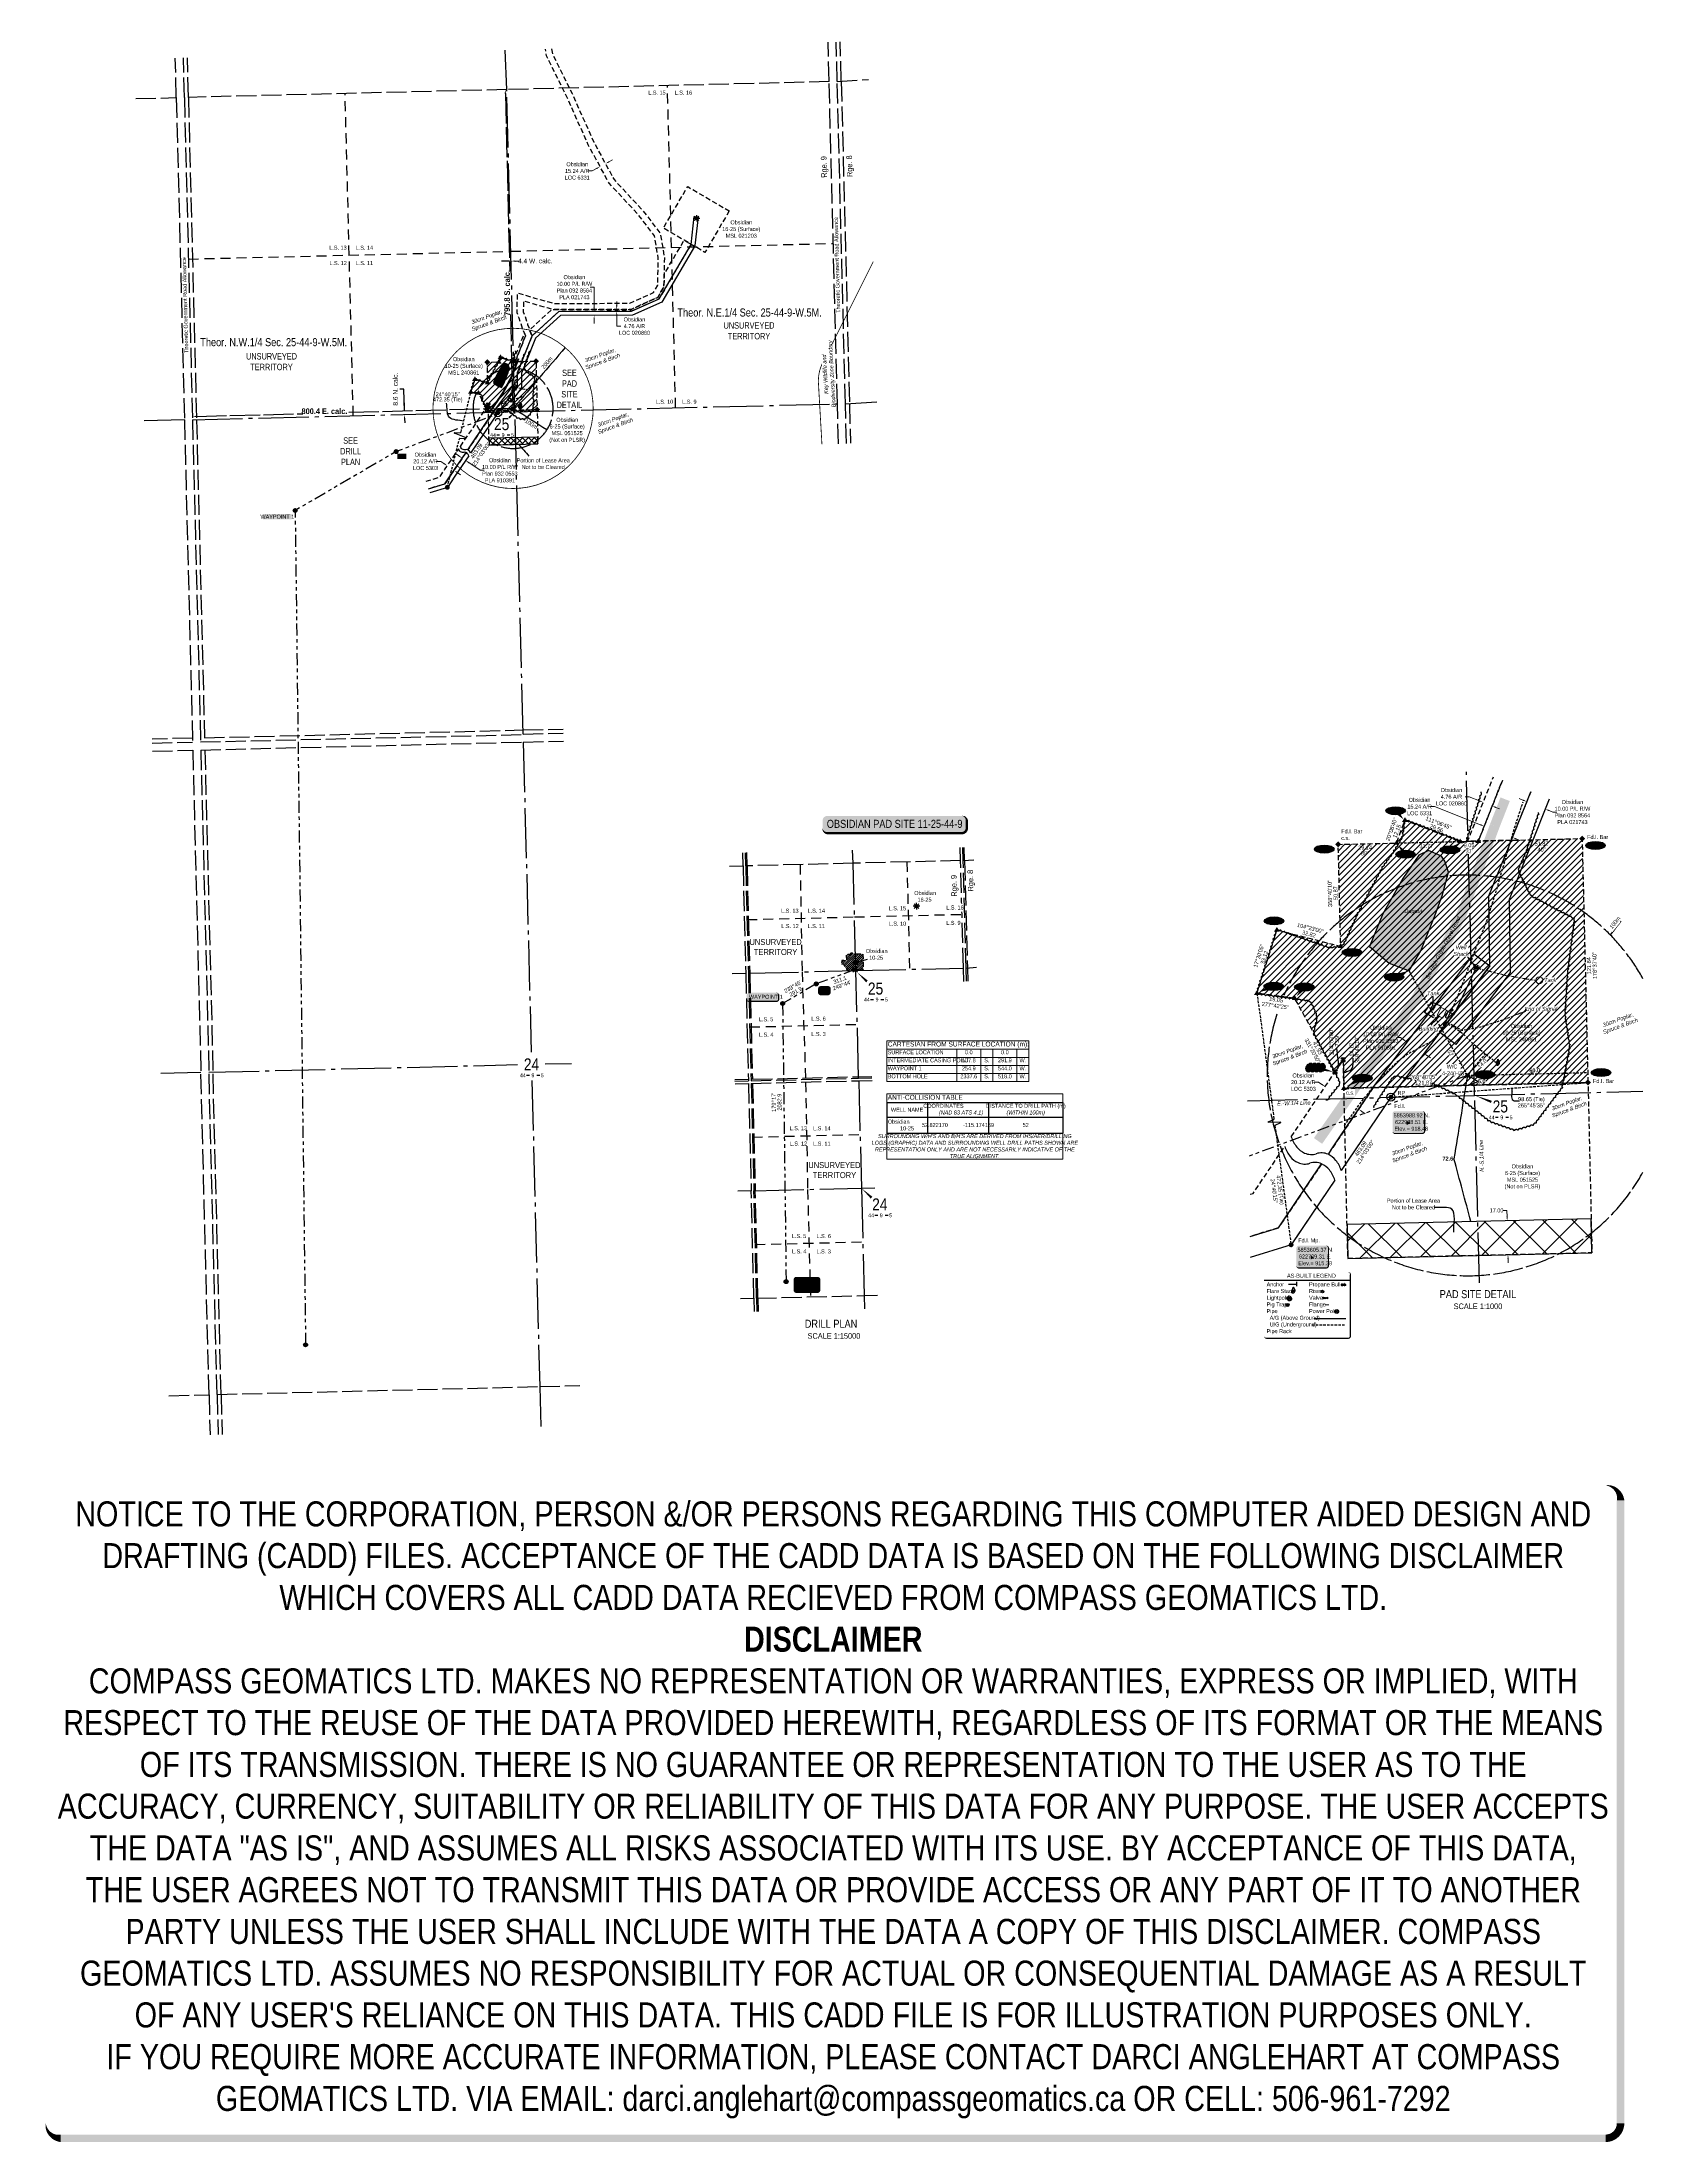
# Model space of a CAD drawing. Extents: x 621851 to 625846, y 5849674 to 5854914.
import ezdxf
from ezdxf.enums import TextEntityAlignment as Align

# ---------------------------------------------------------------- set-up
doc = ezdxf.new("R2010")
doc.units = 0
doc.header["$LTSCALE"] = 5
doc.header["$PDMODE"] = 34
doc.header["$PDSIZE"] = 0.03
for name, pattern in [('0', [1, 1, 0]), ('DASHDOT2', [12.7, 6.35, -3.175, 0, -3.175]), ('foc-ACCESSROAD', [3.75, 2.5, -1.25]), ('foc-BUFFER', [16.75, 15, -1.75]), ('foc-COORDS', [16.75, 15, -1.75]), ('foc-DRILLPATH', [14.75, 6, -1.75, 1.75, -1.75, 1.75, -1.75]), ('foc-LSD', [8, 5, -3]), ('foc-QUARTERLINE', [33, 25, -3, 2, -3]), ('foc-TIELINE', [1.875, 1.25, -0.625]), ('foc-UNSURVEYED', [12.5, 10, -2.5]), ('POWERLINE5', [7.8, 2.4, -0.6, 0.6, -0.6, 0.6, -0.6, 2.4]), ('UG_PIPE', [1.875, 1.25, -0.625])]:
    doc.linetypes.add(name, pattern=pattern)
doc.layers.get('Defpoints').update_dxf_attribs({"color": 9})
for name, color, linetype in [('10', 1, 'Continuous'), ('35', 37, 'Continuous'), ('9', 3, 'Continuous'), ('AS-FENCE', 48, 'foc-FENCE'), ('AS-PIPE-UG', 44, 'UG_PIPE'), ('AS-PIPE-UG-T', 44, 'Continuous'), ('AS-POWER-EXISTING', 72, 'POWERLINE5'), ('AS-ROADS', 254, 'Continuous'), ('AS-SYMBOL', 7, 'Continuous'), ('AS-WILDLIFE', 131, 'DASHDOT2'), ('AUX-BUFFER', 7, 'foc-BUFFER'), ('C-AR', 13, 'foc-ACCESSROAD'), ('C-RW', 13, 'Continuous'), ('C-SYMBOL', 7, 'Continuous'), ('C-WS', 13, 'foc-ACCESSROAD'), ('C-WS-S', 13, 'Continuous'), ('CG-NOTES', 7, 'Continuous'), ('D-TXT', 6, 'Continuous'), ('DETAIL-T', 7, 'Continuous'), ('DRILL-T', 8, 'Continuous'), ('F-WS-S', 8, 'Continuous'), ('L-BD', 7, 'Continuous'), ('L-DETAIL-T', 3, 'Continuous'), ('L-MON', 1, 'Continuous'), ('L-MON-T', 1, 'Continuous'), ('L-QSEC', 8, 'foc-QUARTERLINE'), ('L-ROAD-T', 7, 'Continuous'), ('L-SECLBL', 7, 'Continuous'), ('L-SECTION-LSD', 7, 'foc-LSD'), ('L-TIE', 7, 'foc-TIELINE'), ('L-UNS-T', 3, 'Continuous'), ('L-USEC', 7, 'foc-UNSURVEYED'), ('P-ELEVATION', 7, 'Continuous'), ('P-OFFSETS', 7, 'foc-COORDS'), ('P-PDRILLPATH', 12, 'foc-DRILLPATH'), ('P-PROPOSED', 10, 'Continuous'), ('P-PROPOSED-EXISTING-H', 59, 'Continuous'), ('T-BUSH', 110, '0'), ('T-BUSH-T', 110, 'Continuous'), ('T-EXISTING TFA-T', 220, 'Continuous'), ('T-TIE', 201, 'foc-TIELINE'), ('T-WATER', 160, 'Continuous'), ('T-WATER-H', 133, 'Continuous'), ('T-WATER-T', 170, 'Continuous')]:
    doc.layers.add(name, color=color, linetype=linetype)
for name, color, linetype, lineweight in [('AS-GENERAL', 48, 'Continuous', 18), ('C-AR-T', 13, 'Continuous', 9), ('C-RW-T', 13, 'Continuous', 9), ('C-WS-T', 13, 'Continuous', 9), ('T-TEXT', 48, 'Continuous', 18), ('T-TIE-T', 201, 'Continuous', 18)]:
    doc.layers.add(name, color=color, linetype=linetype, lineweight=lineweight)
doc.layers.add('AS-PIPE-AG', color=7, linetype='Continuous', true_color=0x7d00fa)
doc.layers.add('DISCLAIMER', color=7, linetype='Continuous', plot=False)
doc.styles.add('0', font='ARIALN.TTF')
doc.styles.add('100L', font='ARIALN.TTF', dxfattribs={"height": 11})
doc.styles.add('175L', font='ARIALN.TTF', dxfattribs={"height": 20})
doc.styles.add('240', font='ARIALN.TTF', dxfattribs={"height": 30})
doc.styles.add('80', font='ARIALN.TTF', dxfattribs={"height": 10})
doc.styles.add('80CG', font='ARIALN.TTF', dxfattribs={"height": 10})
doc.styles.add('80L', font='ARIALN.TTF', dxfattribs={"height": 10})
doc.styles.add('80LS', font='ARIALNI.TTF', dxfattribs={"height": 10})
doc.styles.add('BOLD', font='ARIALNB.TTF')
doc.styles.add('foc-LtypeFont', font='ARIALN.TTF', dxfattribs={"height": 7.35})
doc.styles.add('SIMPLEX', font='ARIALN.TTF')
doc.styles.get("Standard").update_dxf_attribs({"font": 'ARIALN.TTF'})
doc.linetypes.add('foc-FENCE', pattern='A,10,-1,["X",foc-LtypeFont,S=0.2,R=0,X=-0.625,Y=-0.75],-1.24', length=12.24)
doc.dimstyles.new('CG2011', dxfattribs={"dimscale": 5, "dimtxt": 9, "dimasz": 2, "dimexe": 0.2, "dimexo": 0.0625, "dimgap": 0.5, "dimtad": 0, "dimtih": 1, "dimtoh": 1, "dimzin": 0, "dimdsep": 46, "dimtxsty": '80CG', "dimcen": 0.1, "dimse1": 1, "dimse2": 1, "dimclrd": 256, "dimclrt": 256, "dimaunit": 1, "dimadec": 4, "dimazin": 0, "dimtfac": 0.06, "dimtofl": 0, "dimtmove": 0, "dimatfit": 1, "dimfxl": 0.2, "dimtolj": 1, "dimtzin": 0, "dimlwd": -1, "dimarcsym": 0})
doc.dimstyles.new('Compass 5 000', dxfattribs={"dimscale": 5, "dimtxt": 9, "dimasz": 2, "dimexe": 0.2, "dimexo": 0.0625, "dimgap": 0.5, "dimtad": 0, "dimtih": 1, "dimtoh": 1, "dimzin": 0, "dimdsep": 46, "dimtxsty": '80CG', "dimcen": 0.1, "dimse1": 1, "dimse2": 1, "dimclrd": 256, "dimclrt": 256, "dimaunit": 1, "dimadec": 4, "dimazin": 0, "dimtfac": 0.06, "dimtofl": 0, "dimtmove": 0, "dimatfit": 1, "dimfxl": 0.2, "dimtolj": 1, "dimtzin": 0, "dimlwd": -1, "dimarcsym": 0})

# ---------------------------------------------------------------- blocks, each defined once
blk = doc.blocks.new('L-SECLBL')
at = {"layer": '9', "color": 7}
for p, q in [((-5.1, -27.8), (-12.3, -27.8)), ((20.7, -27.8), (13.5, -27.8))]:
    blk.add_line(p, q, dxfattribs=at)
at = {"layer": '10', "color": 2, "style": 'SIMPLEX'}
blk.add_attdef('SEC', text='', height=30, dxfattribs=at).set_placement((0, 0), align=Align.MIDDLE)
at = {"layer": '10', "color": 5, "style": '80L'}
blk.add_attdef('TWP', text='', height=9.5, dxfattribs=at).set_placement((-14.4, -27.4), align=Align.MIDDLE_RIGHT)
blk.add_attdef('RGE', text='', height=9.5, dxfattribs=at).set_placement((3.6, -27.4), align=Align.MIDDLE_CENTER)
blk.add_attdef('MER', text='', height=9.5, dxfattribs=at).set_placement((23.2, -27.4), align=Align.MIDDLE_LEFT)
blk = doc.blocks.new('STRIA')
blk.add_hatch(color=255).paths.add_polyline_path([(0, 1.5), (-1.5, -0.9), (1.4, -0.9)])
blk = doc.blocks.new('STRIAA')
blk.add_blockref('STRIA', (0, 0))
blk = doc.blocks.new('STRIB')
at = {"color": 1}
blk.add_solid([(-1.1, -0.7), (0, 1.1), (1, -0.7)], dxfattribs=at)
blk = doc.blocks.new('STRIBB')
blk.add_blockref('STRIB', (0, 0))
blk = doc.blocks.new('STRICC')
for name in ['STRIAA', 'STRIBB']:
    blk.add_blockref(name, (0, 0))
blk = doc.blocks.new('fdspike')
blk.add_blockref('STRICC', (0, 0))
blk = doc.blocks.new('SMONA')
blk.add_hatch(color=255).paths.add_polyline_path([(0, -1.5), (1.5, 0), (0, 1.5), (-1.5, 0)])
blk = doc.blocks.new('SMONAA')
blk.add_blockref('SMONA', (0, 0))
blk = doc.blocks.new('SMONB')
at = {"color": 1}
blk.add_solid([(0, 1.2), (1.2, 0), (-1.2, 0), (0, -1.2)], dxfattribs=at)
blk = doc.blocks.new('SMONBB')
blk.add_blockref('SMONB', (0, 0))
blk = doc.blocks.new('SMONCC')
for name in ['SMONAA', 'SMONBB']:
    blk.add_blockref(name, (0, 0))
blk = doc.blocks.new('FDIBAR')
blk.add_blockref('SMONCC', (0, 0))
blk = doc.blocks.new('*D425')
at = {"layer": 'C-AR-T', "transparency": 16777216}
for p, q in [((625412.5, 5853030.6), (625402.5, 5853030.6)), ((625438.2, 5853020.3), (625412.5, 5853030.6)), ((625479.1, 5853004), (625488.3, 5853000.2))]:
    blk.add_line(p, q, dxfattribs=at)
for points in [[(625438.8, 5853021.9), (625437.6, 5853018.8), (625447.5, 5853016.6)], [(625479.7, 5853005.5), (625478.4, 5853002.4), (625469.8, 5853007.7)]]:
    blk.add_solid(points, dxfattribs=at)
at = {"layer": 'Defpoints', "color": 0, "transparency": 16777216}
for p in [(625464.2, 5853058.3), (625486.5, 5853049.4), (625447.5, 5853016.6)]:
    blk.add_point(p, dxfattribs=at)
at = {"layer": 'C-AR-T', "transparency": 16777216, "insert": (625368.2, 5853030.6), "char_height": 10, "attachment_point": 5, "style": '80CG'}
blk.add_mtext('\\A1;Obsidian\\P4.76 A/R\\PLOC 020860', dxfattribs=at)
blk = doc.blocks.new('*D426')
at = {"layer": 'C-AR-T', "transparency": 16777216}
for p, q in [((625326, 5853006.1), (625316, 5853006.1)), ((625440.6, 5852960.7), (625326, 5853006.1)), ((625529.9, 5852925.4), (625539.2, 5852921.7))]:
    blk.add_line(p, q, dxfattribs=at)
for points in [[(625441.2, 5852962.3), (625440, 5852959.2), (625449.9, 5852957)], [(625530.5, 5852926.9), (625529.3, 5852923.8), (625520.6, 5852929.1)]]:
    blk.add_solid(points, dxfattribs=at)
at = {"layer": 'Defpoints', "color": 0, "transparency": 16777216}
for p in [(625482.8, 5853040.1), (625553.5, 5853012.1), (625449.9, 5852957)]:
    blk.add_point(p, dxfattribs=at)
at = {"layer": 'C-AR-T', "transparency": 16777216, "insert": (625288.7, 5853006.1), "char_height": 10, "attachment_point": 5, "style": '80CG'}
blk.add_mtext('\\A1;Obsidian\\P15.24 A/R\\PLOC 6331', dxfattribs=at)
blk = doc.blocks.new('*D427')
at = {"layer": 'C-RW-T', "transparency": 16777216}
for p, q in [((625546.7, 5853022.2), (625537.5, 5853025.9)), ((625611.7, 5852996.1), (625621, 5852992.4)), ((625621, 5852992.4), (625631, 5852992.4))]:
    blk.add_line(p, q, dxfattribs=at)
for points in [[(625547.4, 5853023.7), (625546.1, 5853020.6), (625556, 5853018.4)], [(625612.4, 5852997.7), (625611.1, 5852994.6), (625602.5, 5852999.8)]]:
    blk.add_solid(points, dxfattribs=at)
at = {"layer": 'Defpoints', "color": 0, "transparency": 16777216}
for p in [(625567, 5853045.9), (625602.5, 5852999.8), (625613.5, 5853027.3)]:
    blk.add_point(p, dxfattribs=at)
at = {"layer": 'C-RW-T', "transparency": 16777216, "insert": (625670.1, 5852992.4), "char_height": 10, "attachment_point": 5, "style": '80CG'}
blk.add_mtext('\\A1;Obsidian\\P10.00 P/L R/W\\PPlan 092 8564\\PPLA 021743', dxfattribs=at)
blk = doc.blocks.new('*D428')
at = {"layer": 'C-RW-T', "transparency": 16777216}
for p, q in [((625241, 5852429.6), (625231, 5852429.6)), ((625249.3, 5852424), (625241, 5852429.6)), ((625307.2, 5852384.9), (625315.5, 5852379.3))]:
    blk.add_line(p, q, dxfattribs=at)
for points in [[(625250.2, 5852425.4), (625248.3, 5852422.7), (625257.5, 5852418.4)], [(625308.2, 5852386.2), (625306.3, 5852383.5), (625299, 5852390.5)]]:
    blk.add_solid(points, dxfattribs=at)
at = {"layer": 'Defpoints', "color": 0, "transparency": 16777216}
for p in [(625299, 5852390.5), (625122, 5852217.8), (625163.4, 5852189.8)]:
    blk.add_point(p, dxfattribs=at)
at = {"layer": 'C-RW-T', "transparency": 16777216, "insert": (625191.9, 5852429.6), "char_height": 10, "attachment_point": 5, "style": '80CG'}
blk.add_mtext('\\A1;Obsidian\\P10.00 P/L R/W\\PPlan 932 0553\\PPLA 910391', dxfattribs=at)
blk = doc.blocks.new('*D429')
at = {"layer": 'C-AR-T', "transparency": 16777216}
for p, q in [((625036.5, 5852318.4), (625026.5, 5852318.4)), ((625044.7, 5852312.8), (625036.5, 5852318.4)), ((625144.7, 5852245.3), (625153, 5852239.7))]:
    blk.add_line(p, q, dxfattribs=at)
for points in [[(625045.7, 5852314.2), (625043.8, 5852311.4), (625053, 5852307.2)], [(625145.6, 5852246.6), (625143.8, 5852243.9), (625136.4, 5852250.9)]]:
    blk.add_solid(points, dxfattribs=at)
at = {"layer": 'Defpoints', "color": 0, "transparency": 16777216}
for p in [(625053, 5852307.2), (625000.2, 5852229), (625083.6, 5852172.7)]:
    blk.add_point(p, dxfattribs=at)
at = {"layer": 'C-AR-T', "transparency": 16777216, "insert": (624998.5, 5852318.4), "char_height": 10, "attachment_point": 5, "style": '80CG'}
blk.add_mtext('\\A1;Obsidian\\P20.12 A/R\\PLOC 5303', dxfattribs=at)
blk = doc.blocks.new('GAS')
h = blk.add_hatch(color=255)
h.dxf.hatch_style = 1
edge = h.paths.add_edge_path()
edge.add_arc((0, 0), 0.9, 0, 360)
for p, q in [((-0.8, 0), (-1.6, 0)), ((-0.6, 0.6), (-1.1, 1.1)), ((0, 0.8), (0, 1.6)), ((0.6, 0.6), (1.1, 1.1)), ((1.6, 0), (0.8, 0)), ((-0.6, -0.6), (-1.1, -1.1)), ((0, -0.8), (0, -1.6)), ((1.1, -1.1), (0.6, -0.6))]:
    blk.add_line(p, q)
blk.add_circle((0, 0), 0.8)
blk = doc.blocks.new('*D434')
at = {"layer": 'C-AR-T', "transparency": 16777216}
for p, q in [((623266.1, 5854615.1), (623274.9, 5854619.8)), ((623224.1, 5854592.3), (623214.1, 5854592.3)), ((623235.1, 5854598.3), (623224.1, 5854592.3))]:
    blk.add_line(p, q, dxfattribs=at)
for points in [[(623265.3, 5854616.5), (623266.9, 5854613.6), (623257.3, 5854610.3)], [(623234.3, 5854599.7), (623235.9, 5854596.8), (623243.9, 5854603)]]:
    blk.add_solid(points, dxfattribs=at)
at = {"layer": 'Defpoints', "color": 0, "transparency": 16777216}
for p in [(623241.7, 5854607), (623255.1, 5854614.3), (623243.9, 5854603)]:
    blk.add_point(p, dxfattribs=at)
at = {"layer": 'C-AR-T', "transparency": 16777216, "insert": (623186.8, 5854592.3), "char_height": 10, "attachment_point": 5, "style": '80CG'}
blk.add_mtext('\\A1;Obsidian\\P15.24 A/R\\PLOC 6331', dxfattribs=at)
blk = doc.blocks.new('*D435')
at = {"layer": 'C-AR-T', "transparency": 16777216}
for p, q in [((623285.3, 5854256.8), (623285.3, 5854266.8)), ((623285.4, 5854232), (623285.4, 5854205)), ((623285.4, 5854205), (623295.4, 5854205))]:
    blk.add_line(p, q, dxfattribs=at)
for points in [[(623287, 5854256.8), (623283.6, 5854256.8), (623285.3, 5854246.8)], [(623287, 5854232.1), (623283.7, 5854232), (623285.3, 5854242)]]:
    blk.add_solid(points, dxfattribs=at)
at = {"layer": 'Defpoints', "color": 0, "transparency": 16777216}
for p in [(623280, 5854246.8), (623280, 5854242), (623285.3, 5854242)]:
    blk.add_point(p, dxfattribs=at)
at = {"layer": 'C-AR-T', "transparency": 16777216, "insert": (623329.7, 5854205), "char_height": 10, "attachment_point": 5, "style": '80CG'}
blk.add_mtext('\\A1;Obsidian\\P4.76 A/R\\PLOC 020860', dxfattribs=at)
blk = doc.blocks.new('*D436')
at = {"layer": 'C-RW-T', "transparency": 16777216}
for p, q in [((623228.8, 5854302.2), (623218.8, 5854302.2)), ((623228.9, 5854251.9), (623228.8, 5854302.2)), ((623229, 5854221.9), (623229.1, 5854211.9))]:
    blk.add_line(p, q, dxfattribs=at)
for points in [[(623230.6, 5854251.9), (623227.3, 5854251.9), (623229, 5854241.9)], [(623230.7, 5854221.9), (623227.4, 5854221.9), (623229, 5854231.9)]]:
    blk.add_solid(points, dxfattribs=at)
at = {"layer": 'Defpoints', "color": 0, "transparency": 16777216}
for p in [(623229, 5854241.9), (623232.4, 5854241.9), (623232.4, 5854231.9)]:
    blk.add_point(p, dxfattribs=at)
at = {"layer": 'C-RW-T', "transparency": 16777216, "insert": (623179.7, 5854302.2), "char_height": 10, "attachment_point": 5, "style": '80CG'}
blk.add_mtext('\\A1;Obsidian\\P10.00 P/L R/W\\PPlan 092 8564\\PPLA 021743', dxfattribs=at)
blk = doc.blocks.new('TEMP')
h = blk.add_hatch(color=255)
h.dxf.hatch_style = 1
h.paths.add_polyline_path([(0, 0.3), (-0.7, 1.2), (-0.7, 0.7), (-1.2, 0.7), (-0.3, 0), (-1.2, -0.7), (-0.7, -0.7), (-0.7, -1.2), (0, -0.3), (0.7, -1.2), (0.7, -0.7), (1.2, -0.7), (0.3, 0), (1.2, 0.7), (0.7, 0.7), (0.7, 1.2)])
h.paths.add_polyline_path([(0.6, 0.8), (0.6, 0.6), (0.8, 0.6), (0.1, 0), (0.8, -0.6), (0.6, -0.6), (0.6, -0.8), (0, -0.1), (-0.6, -0.8), (-0.6, -0.6), (-0.8, -0.6), (-0.1, 0), (-0.8, 0.6), (-0.6, 0.6), (-0.6, 0.8), (0, 0.1)], flags=16)
h = blk.add_hatch(color=1)
h.dxf.hatch_style = 1
h.paths.add_polyline_path([(0, 0.1), (-0.6, 0.8), (-0.6, 0.6), (-0.8, 0.6), (-0.1, 0), (-0.8, -0.6), (-0.6, -0.6), (-0.6, -0.8), (0, -0.1), (0.6, -0.8), (0.6, -0.6), (0.8, -0.6), (0.1, 0), (0.8, 0.6), (0.6, 0.6), (0.6, 0.8)])
at = {"color": 1}
for p, q in [((-0.1, 0), (0.1, 0)), ((0, 0.1), (0, -0.1))]:
    blk.add_line(p, q, dxfattribs=at)
at = {"color": 255, "flags": 128}
blk.add_lwpolyline([(-0.3, 0), (-1.2, 0.7), (-0.7, 0.7), (-0.7, 1.2), (0, 0.3), (0.7, 1.2), (0.7, 0.7), (1.2, 0.7), (0.3, 0), (1.2, -0.7), (0.7, -0.7), (0.7, -1.2), (0, -0.3), (-0.7, -1.2), (-0.7, -0.7), (-1.2, -0.7)], close=True, dxfattribs=at)
at = {"color": 1, "flags": 128}
blk.add_lwpolyline([(-0.1, 0), (-0.8, 0.6), (-0.6, 0.6), (-0.6, 0.8), (0, 0.1), (0.6, 0.8), (0.6, 0.6), (0.8, 0.6), (0.1, 0), (0.8, -0.6), (0.6, -0.6), (0.6, -0.8), (0, -0.1), (-0.6, -0.8), (-0.6, -0.6), (-0.8, -0.6)], close=True, dxfattribs=at)
blk = doc.blocks.new('FLARE')
h = blk.add_hatch(color=255)
h.dxf.hatch_style = 1
h.paths.add_polyline_path([(0.2, 2.4, 0.114147), (0.1, 2.4), (0.1, 2.4, 0.261551), (0, 2.4), (0, 2.4, 0.131268), (0, 2.4), (0, 2.3, 0.041497), (0, 2.3), (-0.1, 2.3, 0.015174), (-0.1, 2.3), (-0.1, 2.2, 0.004376), (-0.1, 2.2), (-0.1, 2.2), (-0.1, 2.1), (-0.1, 2), (-0.1, 2), (-0.1, 1.9), (-0.1, 1.8), (-0.2, 1.8), (-0.2, 1.7), (-0.2, 1.6), (-0.3, 1.5), (-0.3, 1.5), (-0.3, 1.4), (-0.4, 1.3), (-0.4, 1.2, 0.000505), (-0.4, 1.2), (-0.4, 1.2, 0.002398), (-0.4, 1.2), (-0.5, 1.1, 0.004177), (-0.5, 1.1), (-0.5, 1, 0.005735), (-0.5, 1), (-0.5, 1, 0.006994), (-0.5, 0.9), (-0.6, 0.9, 0.00791), (-0.6, 0.9), (-0.6, 0.8, 0.008323), (-0.6, 0.8), (-0.6, 0.7, 0.008095), (-0.6, 0.7), (-0.7, 0.6, 0.008067), (-0.7, 0.6), (-0.7, 0.5, 0.008387), (-0.7, 0.5), (-0.7, 0.4, 0.009056), (-0.7, 0.4), (-0.7, 0.3, 0.010123), (-0.7, 0.3), (-0.7, 0.2, 0.011689), (-0.7, 0.2), (-0.7, 0.1, 0.013925), (-0.7, 0.1), (-0.8, 0, 0.016488), (-0.8, 0), (-0.7, -0.1, 0.017255), (-0.7, -0.1), (-0.7, -0.2, 0.01735), (-0.7, -0.2), (-0.7, -0.3, 0.017311), (-0.7, -0.3), (-0.7, -0.4, 0.01715), (-0.7, -0.4), (-0.7, -0.4, 0.016886), (-0.7, -0.4), (-0.7, -0.5, 0.016546), (-0.7, -0.5), (-0.6, -0.6, 0.016164), (-0.6, -0.6), (-0.6, -0.6, 0.016329), (-0.6, -0.6), (-0.6, -0.7, 0.018828), (-0.6, -0.7), (-0.5, -0.7, 0.022087), (-0.5, -0.7), (-0.5, -0.7, 0.025345), (-0.5, -0.8), (-0.5, -0.8, 0.028234), (-0.5, -0.8), (-0.4, -0.8, 0.030298), (-0.4, -0.8), (-0.4, -0.8, 0.031129), (-0.4, -0.8), (-0.3, -0.9, 0.030544), (-0.3, -0.9), (-0.3, -0.9, 0.028465), (-0.3, -0.9), (-0.2, -0.9, 0.025311), (-0.2, -0.9), (-0.2, -0.9, 0.02283), (-0.2, -0.9), (-0.1, -0.9, 0.021226), (-0.1, -0.9), (-0.1, -0.9, 0.020401), (0, -0.9), (0, -0.9, 0.020299), (0, -0.9), (0.1, -0.9, 0.020911), (0.1, -0.9), (0.1, -0.8, 0.022277), (0.1, -0.8), (0.2, -0.8, 0.023712), (0.2, -0.8), (0.2, -0.8, 0.022408), (0.2, -0.8), (0.2, -0.7, 0.01993), (0.2, -0.7), (0.3, -0.7, 0.017146), (0.3, -0.7), (0.3, -0.7, 0.014211), (0.3, -0.7), (0.3, -0.6, 0.011221), (0.3, -0.6), (0.4, -0.6, 0.008212), (0.4, -0.6), (0.4, -0.6, 0.005172), (0.4, -0.6), (0.4, -0.5, 0.002523), (0.4, -0.5), (0.4, -0.5, 0.001671), (0.4, -0.5), (0.5, -0.5, 0.001229), (0.5, -0.5), (0.5, -0.4, 0.00075), (0.5, -0.4), (0.5, -0.4, 0.00026), (0.5, -0.4), (0.5, -0.4), (0.6, -0.3), (0.6, -0.3), (0.6, -0.3), (0.6, -0.2, 0.001311), (0.6, -0.2), (0.7, -0.2, 0.003726), (0.7, -0.2), (0.7, -0.1, 0.006065), (0.7, -0.1), (0.7, -0.1, 0.008452), (0.7, -0.1), (0.7, -0.1, 0.010991), (0.7, 0), (0.8, 0, 0.013767), (0.8, 0), (0.8, 0, 0.016839), (0.8, 0.1), (0.8, 0.1, 0.019104), (0.8, 0.1), (0.8, 0.2, 0.016987), (0.8, 0.2), (0.8, 0.2, 0.013636), (0.8, 0.2), (0.8, 0.3, 0.010244), (0.8, 0.3), (0.9, 0.3, 0.006846), (0.9, 0.3), (0.9, 0.4, 0.003419), (0.9, 0.4), (0.9, 0.4), (0.9, 0.5), (0.9, 0.5), (0.9, 0.5), (0.9, 0.6), (0.9, 0.6, 0.001278), (0.9, 0.6), (0.9, 0.7, 0.004735), (0.9, 0.7), (0.9, 0.7, 0.008354), (0.9, 0.7), (0.9, 0.8, 0.012059), (0.9, 0.8), (0.9, 0.8, 0.015712), (0.9, 0.8), (0.9, 0.8, 0.018457), (0.9, 0.9), (0.9, 0.9, 0.018102), (0.9, 0.9), (0.9, 0.9, 0.016533), (0.9, 0.9), (0.9, 1, 0.014576), (0.9, 1), (0.9, 1, 0.012435), (0.9, 1), (0.8, 1.1, 0.010283), (0.8, 1.1), (0.8, 1.1, 0.00824), (0.8, 1.1), (0.8, 1.2, 0.00638), (0.8, 1.2), (0.8, 1.2, 0.004735), (0.8, 1.2), (0.8, 1.3, 0.003388), (0.8, 1.3), (0.7, 1.3, 0.002345), (0.7, 1.3), (0.7, 1.4, 0.001492), (0.7, 1.4), (0.7, 1.5, 0.000746), (0.7, 1.5), (0.6, 1.5), (0.6, 1.6), (0.6, 1.6), (0.5, 1.7), (0.5, 1.7), (0.5, 1.8), (0.5, 1.8), (0.4, 1.9), (0.4, 1.9), (0.4, 2), (0.4, 2), (0.4, 2.1, 0.000332), (0.4, 2.1), (0.3, 2.1, 0.001849), (0.3, 2.1), (0.3, 2.2, 0.0038), (0.3, 2.2), (0.3, 2.2, 0.006473), (0.3, 2.2), (0.2, 2.3, 0.010865), (0.2, 2.3), (0.2, 2.3, 0.019524), (0.2, 2.3), (0.2, 2.4, 0.041077), (0.2, 2.4)])
at = {"color": 48, "flags": 128}
for points in [[(0.1, -0.7), (0.1, -0.7), (0, -0.8), (0, -0.8), (-0.1, -0.8), (-0.1, -0.8), (-0.2, -0.8), (-0.2, -0.8), (-0.2, -0.8), (-0.3, -0.8), (-0.3, -0.8), (-0.4, -0.7), (-0.4, -0.7), (-0.4, -0.7), (-0.5, -0.6), (-0.5, -0.6), (-0.5, -0.6), (-0.5, -0.5), (-0.6, -0.5), (-0.6, -0.4), (-0.6, -0.3), (-0.6, -0.3), (-0.6, -0.2), (-0.6, -0.1), (-0.7, 0), (-0.6, 0.1), (-0.6, 0.2), (-0.6, 0.3), (-0.6, 0.4), (-0.6, 0.5), (-0.6, 0.6), (-0.5, 0.7), (-0.5, 0.7), (-0.5, 0.8), (-0.4, 0.9), (-0.4, 1), (-0.4, 1.1), (-0.3, 1.1), (-0.3, 1.2), (-0.3, 1.3), (-0.2, 1.3), (-0.2, 1.4), (-0.2, 1.5), (-0.1, 1.6), (-0.1, 1.6), (-0.1, 1.7), (0, 1.8), (0, 1.9), (0, 2), (0, 2), (0, 2.1), (0, 2.2), (0, 2.2), (0, 2.3), (0.1, 2.3), (0.1, 2.3), (0.1, 2.3), (0.1, 2.3), (0.1, 2.3), (0.1, 2.3), (0.2, 2.2), (0.2, 2.2), (0.2, 2.1), (0.2, 2.1), (0.3, 2), (0.3, 2), (0.3, 1.9), (0.3, 1.9), (0.4, 1.8), (0.4, 1.8), (0.4, 1.7), (0.4, 1.7), (0.5, 1.6), (0.5, 1.6), (0.5, 1.5), (0.5, 1.5), (0.6, 1.4), (0.6, 1.4), (0.6, 1.3), (0.7, 1.2), (0.7, 1.2), (0.7, 1.1), (0.7, 1.1), (0.8, 1), (0.8, 1), (0.8, 1), (0.8, 0.9), (0.8, 0.9), (0.8, 0.8), (0.8, 0.8), (0.8, 0.8), (0.8, 0.7), (0.8, 0.7), (0.8, 0.6), (0.8, 0.6), (0.8, 0.6), (0.8, 0.5), (0.8, 0.5), (0.8, 0.4), (0.8, 0.4), (0.8, 0.3), (0.8, 0.3), (0.7, 0.2), (0.7, 0.2), (0.7, 0.1), (0.7, 0.1), (0.7, 0), (0.7, 0), (0.6, 0), (0.6, -0.1), (0.6, -0.1), (0.6, -0.2), (0.5, -0.2), (0.5, -0.2), (0.5, -0.3), (0.5, -0.3), (0.4, -0.4), (0.4, -0.4), (0.4, -0.4), (0.4, -0.4), (0.3, -0.5), (0.3, -0.5), (0.3, -0.5), (0.3, -0.6), (0.2, -0.6), (0.2, -0.6), (0.2, -0.7), (0.1, -0.7)], [(0, -0.7), (0, -0.8), (0, -0.8), (-0.1, -0.8), (-0.1, -0.8), (-0.1, -0.8), (-0.1, -0.8), (-0.2, -0.8), (-0.2, -0.8), (-0.2, -0.8), (-0.2, -0.8), (-0.2, -0.8), (-0.3, -0.7), (-0.3, -0.7), (-0.3, -0.7), (-0.3, -0.7), (-0.3, -0.7), (-0.3, -0.6), (-0.4, -0.6), (-0.4, -0.6), (-0.4, -0.5), (-0.4, -0.5), (-0.4, -0.5), (-0.4, -0.4), (-0.4, -0.4), (-0.4, -0.3), (-0.4, -0.3), (-0.4, -0.2), (-0.4, -0.1), (-0.4, -0.1), (-0.4, 0), (-0.3, 0), (-0.3, 0.1), (-0.3, 0.1), (-0.3, 0.2), (-0.3, 0.2), (-0.3, 0.2), (-0.2, 0.3), (-0.2, 0.3), (-0.2, 0.4), (-0.2, 0.4), (-0.2, 0.4), (-0.1, 0.5), (-0.1, 0.5), (-0.1, 0.6), (-0.1, 0.6), (-0.1, 0.7), (-0.1, 0.7), (0, 0.7), (0, 0.8), (0, 0.8), (0, 0.9), (0, 0.9), (0, 0.9), (0, 0.9), (0, 1), (0, 1), (0, 1), (0, 1), (0, 0.9), (0, 0.9), (0.1, 0.9), (0.1, 0.9), (0.1, 0.8), (0.1, 0.8), (0.1, 0.8), (0.1, 0.7), (0.1, 0.7), (0.2, 0.7), (0.2, 0.7), (0.2, 0.6), (0.2, 0.6), (0.2, 0.6), (0.2, 0.5), (0.2, 0.5), (0.3, 0.5), (0.3, 0.4), (0.3, 0.4), (0.3, 0.4), (0.3, 0.3), (0.3, 0.3), (0.4, 0.3), (0.4, 0.3), (0.4, 0.2), (0.4, 0.2), (0.4, 0.2), (0.4, 0.2), (0.4, 0.1), (0.4, 0.1), (0.4, 0.1), (0.4, 0.1), (0.4, 0.1), (0.4, 0), (0.4, 0), (0.4, 0), (0.4, 0), (0.4, -0.1), (0.4, -0.1), (0.4, -0.1), (0.4, -0.1), (0.4, -0.2), (0.4, -0.2), (0.4, -0.2), (0.4, -0.2), (0.4, -0.3), (0.3, -0.3), (0.3, -0.3), (0.3, -0.3), (0.3, -0.4), (0.3, -0.4), (0.3, -0.4), (0.3, -0.4), (0.3, -0.5), (0.2, -0.5), (0.2, -0.5), (0.2, -0.5), (0.2, -0.5), (0.2, -0.6), (0.2, -0.6), (0.2, -0.6), (0.1, -0.6), (0.1, -0.6), (0.1, -0.7), (0.1, -0.7), (0.1, -0.7), (0.1, -0.7), (0.1, -0.7), (0, -0.7)]]:
    blk.add_lwpolyline(points, close=True, dxfattribs=at)
blk = doc.blocks.new('WC')
at = {"layer": 'L-MON'}
h = blk.add_hatch(color=255, dxfattribs=at)
h.dxf.hatch_style = 1
edge = h.paths.add_edge_path()
edge.add_arc((0, 0), 0.9, 0, 360)
at = {"layer": 'L-MON', "color": 240, "flags": 128}
for points in [[(-0.6, 0.5), (-1.2, 1.1)], [(0.5, 0.6), (1.1, 1.2)], [(-1.2, -1.2), (-0.6, -0.6)], [(1.2, -1.2), (0.6, -0.6)]]:
    blk.add_lwpolyline(points, dxfattribs=at)
at = {"layer": 'L-MON', "color": 240}
for radius in [0.8, 0.373]:
    blk.add_circle((0, 0), radius, dxfattribs=at)
blk = doc.blocks.new('plbh')
at = {"layer": 'L-MON'}
h = blk.add_hatch(color=255, dxfattribs=at)
h.dxf.hatch_style = 1
edge = h.paths.add_edge_path()
edge.add_arc((0, 0), 1.16, 0, 360)
h = blk.add_hatch(color=256, dxfattribs=at)
h.dxf.hatch_style = 1
h.paths.add_polyline_path([(-0.96, 0, 1), (0.96, 0, 1)])
h.paths.add_polyline_path([(0.91, 0, -1), (-0.91, 0, -1)], flags=16)
h.paths.add_polyline_path([(0.45, 0, -1), (-0.45, 0, -1)], flags=0)
h = blk.add_hatch(color=256, dxfattribs=at)
h.dxf.hatch_style = 1
h.paths.add_polyline_path([(-0.45, 0, 1), (0.45, 0, 1)])
h.paths.add_polyline_path([(0.4, 0, -1), (-0.4, 0, -1)], flags=16)
at = {"layer": 'L-MON', "color": 240}
for radius in [0.96, 0.91, 0.45, 0.4]:
    blk.add_circle((0, 0), radius, dxfattribs=at)
blk = doc.blocks.new('*D482')
at = {"layer": 'Defpoints', "color": 0, "transparency": 16777216}
for p in [(623017.7, 5854367.1), (623021.8, 5854367.2), (623021.8, 5854367.2)]:
    blk.add_point(p, dxfattribs=at)
at = {"layer": 'P-OFFSETS', "transparency": 16777216}
for p, q in [((623017.7, 5854367.1), (623007.7, 5854366.8)), ((623031.8, 5854367.4), (623041.8, 5854367.7))]:
    blk.add_line(p, q, dxfattribs=at)
blk.add_solid([(623031.8, 5854369.1), (623031.9, 5854365.8), (623021.8, 5854367.2)], dxfattribs=at)
at = {"layer": 'P-OFFSETS', "transparency": 16777216, "insert": (623082.1, 5854367.7), "char_height": 10, "attachment_point": 5, "style": '80CG'}
blk.add_mtext('\\A1;{\\H1.2x;4.4 W. calc.}', dxfattribs=at)
blk = doc.blocks.new('_None')
blk = doc.blocks.new('*D483')
at = {"layer": 'Defpoints', "color": 0, "transparency": 16777216}
for p in [(622226.6, 5853979.6), (622226.6, 5853979.6), (623026.8, 5853999.8)]:
    blk.add_point(p, dxfattribs=at)
at = {"layer": 'P-OFFSETS', "transparency": 16777216}
for p, q in [((622236.6, 5853979.8), (622502, 5853986.5)), ((623026.8, 5853999.8), (622610.1, 5853989.3))]:
    blk.add_line(p, q, dxfattribs=at)
blk.add_solid([(622236.6, 5853981.5), (622236.7, 5853978.2), (622226.6, 5853979.6)], dxfattribs=at)
at = {"layer": 'P-OFFSETS', "transparency": 16777216, "insert": (622556.1, 5853992.6), "char_height": 10, "attachment_point": 5, "style": '80CG'}
blk.add_mtext('\\A1;{\\fArial Narrow|b1|i0|c0|p34;\\H1.4x;\\C14;800.4 E. calc.}', dxfattribs=at)
blk = doc.blocks.new('*D484')
at = {"layer": 'Defpoints', "color": 0, "transparency": 16777216}
for p in [(623007.2, 5854795.3), (623007.2, 5854795.3), (623026.8, 5853999.8)]:
    blk.add_point(p, dxfattribs=at)
at = {"layer": 'P-OFFSETS', "transparency": 16777216}
for p, q in [((623007.5, 5854785.3), (623018.4, 5854341.8)), ((623026.8, 5853999.8), (623021, 5854233.7))]:
    blk.add_line(p, q, dxfattribs=at)
blk.add_solid([(623009.1, 5854785.4), (623005.8, 5854785.3), (623007.2, 5854795.3)], dxfattribs=at)
at = {"layer": 'P-OFFSETS', "transparency": 16777216, "insert": (623011.9, 5854287.7), "char_height": 10, "attachment_point": 5, "rotation": 90, "style": '80CG'}
blk.add_mtext('\\A1;{\\fArial Narrow|b1|i0|c0|p34;\\H1.4x;\\C14;795.8 S. calc.}', dxfattribs=at)
blk = doc.blocks.new('we')
at = {"layer": 'P-ELEVATION'}
h = blk.add_hatch(color=111, dxfattribs=at)
h.dxf.hatch_style = 1
edge = h.paths.add_edge_path()
edge.add_ellipse((0, 0), major_axis=(-24.4, 0), ratio=0.410256, start_angle=0, end_angle=360)
at = {"layer": 'P-ELEVATION', "color": 7, "flags": 128}
blk.add_lwpolyline([(0, 0, 12.5, 0, 0), (-12.4, -6.4, 0, 0, 0)], format="xyseb", dxfattribs=at)
at = {"layer": 'P-ELEVATION', "color": 7}
blk.add_ellipse((0, 0), major_axis=(-24.4, 0), ratio=0.410256, dxfattribs=at)
at = {"layer": 'P-ELEVATION', "style": '80'}
blk.add_attdef('ELEVATION', text='', height=10, dxfattribs=at).set_placement((0, 0), align=Align.MIDDLE_CENTER)
blk = doc.blocks.new('*U521')
at = {"layer": 'P-ELEVATION'}
h = blk.add_hatch(color=111, dxfattribs=at)
h.dxf.hatch_style = 1
edge = h.paths.add_edge_path()
edge.add_ellipse((0, 0), major_axis=(-24.4, 0), ratio=0.410256, start_angle=0, end_angle=360)
at = {"layer": 'P-ELEVATION', "color": 7, "flags": 128}
blk.add_lwpolyline([(0, 0, 12.5, 0, 0), (-15.2, -2.5, 0, 0, 0)], format="xyseb", dxfattribs=at)
at = {"layer": 'P-ELEVATION', "color": 7}
blk.add_ellipse((0, 0), major_axis=(-24.4, 0), ratio=0.410256, dxfattribs=at)
at = {"layer": 'P-ELEVATION', "style": '80'}
blk.add_attdef('ELEVATION', text='', height=10, dxfattribs=at).set_placement((0, 0), align=Align.MIDDLE_CENTER)
blk = doc.blocks.new('*U522')
at = {"layer": 'P-ELEVATION'}
h = blk.add_hatch(color=111, dxfattribs=at)
h.dxf.hatch_style = 1
edge = h.paths.add_edge_path()
edge.add_ellipse((0, 0), major_axis=(-24.4, 0), ratio=0.410256, start_angle=0, end_angle=360)
at = {"layer": 'P-ELEVATION', "color": 7, "flags": 128}
blk.add_lwpolyline([(0, 0, 12.5, 0, 0), (20.7, 15.5, 0, 0, 0)], format="xyseb", dxfattribs=at)
at = {"layer": 'P-ELEVATION', "color": 7}
blk.add_ellipse((0, 0), major_axis=(-24.4, 0), ratio=0.410256, dxfattribs=at)
at = {"layer": 'P-ELEVATION', "style": '80'}
blk.add_attdef('ELEVATION', text='', height=10, dxfattribs=at).set_placement((0, 0), align=Align.MIDDLE_CENTER)
blk = doc.blocks.new('*U523')
at = {"layer": 'P-ELEVATION'}
h = blk.add_hatch(color=111, dxfattribs=at)
h.dxf.hatch_style = 1
edge = h.paths.add_edge_path()
edge.add_ellipse((0, 0), major_axis=(-24.4, 0), ratio=0.410256, start_angle=0, end_angle=360)
at = {"layer": 'P-ELEVATION', "color": 7, "flags": 128}
blk.add_lwpolyline([(0, 0, 12.5, 0, 0), (19.6, -21.3, 0, 0, 0)], format="xyseb", dxfattribs=at)
at = {"layer": 'P-ELEVATION', "color": 7}
blk.add_ellipse((0, 0), major_axis=(-24.4, 0), ratio=0.410256, dxfattribs=at)
at = {"layer": 'P-ELEVATION', "style": '80'}
blk.add_attdef('ELEVATION', text='', height=10, dxfattribs=at).set_placement((0, 0), align=Align.MIDDLE_CENTER)
blk = doc.blocks.new('*U524')
at = {"layer": 'P-ELEVATION'}
h = blk.add_hatch(color=111, dxfattribs=at)
h.dxf.hatch_style = 1
edge = h.paths.add_edge_path()
edge.add_ellipse((0, 0), major_axis=(-24.4, 0), ratio=0.410256, start_angle=0, end_angle=360)
at = {"layer": 'P-ELEVATION', "color": 7, "flags": 128}
blk.add_lwpolyline([(0, 0, 12.5, 0, 0), (-17.8, 22.5, 0, 0, 0)], format="xyseb", dxfattribs=at)
at = {"layer": 'P-ELEVATION', "color": 7}
blk.add_ellipse((0, 0), major_axis=(-24.4, 0), ratio=0.410256, dxfattribs=at)
at = {"layer": 'P-ELEVATION', "style": '80'}
blk.add_attdef('ELEVATION', text='', height=10, dxfattribs=at).set_placement((0, 0), align=Align.MIDDLE_CENTER)
blk = doc.blocks.new('*U525')
at = {"layer": 'P-ELEVATION'}
h = blk.add_hatch(color=111, dxfattribs=at)
h.dxf.hatch_style = 1
edge = h.paths.add_edge_path()
edge.add_ellipse((0, 0), major_axis=(-24.4, 0), ratio=0.410256, start_angle=0, end_angle=360)
at = {"layer": 'P-ELEVATION', "color": 7, "flags": 128}
blk.add_lwpolyline([(0, 0, 12.5, 0, 0), (14.9, -3, 0, 0, 0)], format="xyseb", dxfattribs=at)
at = {"layer": 'P-ELEVATION', "color": 7}
blk.add_ellipse((0, 0), major_axis=(-24.4, 0), ratio=0.410256, dxfattribs=at)
at = {"layer": 'P-ELEVATION', "style": '80'}
blk.add_attdef('ELEVATION', text='', height=10, dxfattribs=at).set_placement((0, 0), align=Align.MIDDLE_CENTER)
blk = doc.blocks.new('*U526')
at = {"layer": 'P-ELEVATION'}
h = blk.add_hatch(color=111, dxfattribs=at)
h.dxf.hatch_style = 1
edge = h.paths.add_edge_path()
edge.add_ellipse((0, 0), major_axis=(-24.4, 0), ratio=0.410256, start_angle=0, end_angle=360)
at = {"layer": 'P-ELEVATION', "color": 7, "flags": 128}
blk.add_lwpolyline([(0, 0, 12.5, 0, 0), (9.7, -4.8, 0, 0, 0)], format="xyseb", dxfattribs=at)
at = {"layer": 'P-ELEVATION', "color": 7}
blk.add_ellipse((0, 0), major_axis=(-24.4, 0), ratio=0.410256, dxfattribs=at)
at = {"layer": 'P-ELEVATION', "style": '80'}
blk.add_attdef('ELEVATION', text='', height=10, dxfattribs=at).set_placement((0, 0), align=Align.MIDDLE_CENTER)
blk = doc.blocks.new('*U527')
at = {"layer": 'P-ELEVATION'}
h = blk.add_hatch(color=111, dxfattribs=at)
h.dxf.hatch_style = 1
edge = h.paths.add_edge_path()
edge.add_ellipse((0, 0), major_axis=(-24.4, 0), ratio=0.410256, start_angle=0, end_angle=360)
at = {"layer": 'P-ELEVATION', "color": 7, "flags": 128}
blk.add_lwpolyline([(0, 0, 12.5, 0, 0), (17.5, -2.4, 0, 0, 0)], format="xyseb", dxfattribs=at)
at = {"layer": 'P-ELEVATION', "color": 7}
blk.add_ellipse((0, 0), major_axis=(-24.4, 0), ratio=0.410256, dxfattribs=at)
at = {"layer": 'P-ELEVATION', "style": '80'}
blk.add_attdef('ELEVATION', text='', height=10, dxfattribs=at).set_placement((0, 0), align=Align.MIDDLE_CENTER)
blk = doc.blocks.new('*U528')
at = {"layer": 'P-ELEVATION'}
h = blk.add_hatch(color=111, dxfattribs=at)
h.dxf.hatch_style = 1
edge = h.paths.add_edge_path()
edge.add_ellipse((0, 0), major_axis=(-24.4, 0), ratio=0.410256, start_angle=0, end_angle=360)
at = {"layer": 'P-ELEVATION', "color": 7, "flags": 128}
blk.add_lwpolyline([(0, 0, 12.5, 0, 0), (-35.9, -14.1, 0, 0, 0)], format="xyseb", dxfattribs=at)
at = {"layer": 'P-ELEVATION', "color": 7}
blk.add_ellipse((0, 0), major_axis=(-24.4, 0), ratio=0.410256, dxfattribs=at)
at = {"layer": 'P-ELEVATION', "style": '80'}
blk.add_attdef('ELEVATION', text='', height=10, dxfattribs=at).set_placement((0, 0), align=Align.MIDDLE_CENTER)
blk = doc.blocks.new('*U529')
at = {"layer": 'P-ELEVATION'}
h = blk.add_hatch(color=111, dxfattribs=at)
h.dxf.hatch_style = 1
edge = h.paths.add_edge_path()
edge.add_ellipse((0, 0), major_axis=(-24.4, 0), ratio=0.410256, start_angle=0, end_angle=360)
at = {"layer": 'P-ELEVATION', "color": 7, "flags": 128}
blk.add_lwpolyline([(0, 0, 12.5, 0, 0), (-19.2, -23.3, 0, 0, 0)], format="xyseb", dxfattribs=at)
at = {"layer": 'P-ELEVATION', "color": 7}
blk.add_ellipse((0, 0), major_axis=(-24.4, 0), ratio=0.410256, dxfattribs=at)
at = {"layer": 'P-ELEVATION', "style": '80'}
blk.add_attdef('ELEVATION', text='', height=10, dxfattribs=at).set_placement((0, 0), align=Align.MIDDLE_CENTER)
blk = doc.blocks.new('*U531')
at = {"layer": 'P-ELEVATION'}
h = blk.add_hatch(color=111, dxfattribs=at)
h.dxf.hatch_style = 1
edge = h.paths.add_edge_path()
edge.add_ellipse((0, 0), major_axis=(-24.4, 0), ratio=0.410256, start_angle=0, end_angle=360)
at = {"layer": 'P-ELEVATION', "color": 7, "flags": 128}
blk.add_lwpolyline([(0, 0, 12.5, 0, 0), (-39.6, -20.7, 0, 0, 0)], format="xyseb", dxfattribs=at)
at = {"layer": 'P-ELEVATION', "color": 7}
blk.add_ellipse((0, 0), major_axis=(-24.4, 0), ratio=0.410256, dxfattribs=at)
at = {"layer": 'P-ELEVATION', "style": '80'}
blk.add_attdef('ELEVATION', text='', height=10, dxfattribs=at).set_placement((0, 0), align=Align.MIDDLE_CENTER)
blk = doc.blocks.new('*U530')
at = {"layer": 'P-ELEVATION'}
h = blk.add_hatch(color=111, dxfattribs=at)
h.dxf.hatch_style = 1
edge = h.paths.add_edge_path()
edge.add_arc((-17.4, -4.5), 6.1, 215, 325)
edge.add_arc((-7.4, -4.5), 6.1, 215, 325)
edge.add_arc((2.6, -4.5), 6.1, 215, 325)
edge.add_arc((12.7, -4.5), 6.1, 215, 325)
edge.add_arc((18.1, -3.7), 4.32, 263.4336, 373.4336)
edge.add_arc((18.8, 2.3), 6.1, 305, 415)
edge.add_arc((17.5, 4.4), 5.69, 30.6955, 140.6955)
edge.add_arc((8.1, 4.5), 6.1, 35, 145)
edge.add_arc((-1.9, 4.5), 6.1, 35, 145)
edge.add_arc((-11.9, 4.5), 6.1, 35, 145)
edge.add_arc((-18, 3.8), 4.33, 75.4261, 185.4261)
edge.add_arc((-18.4, -2.3), 6.96, 125, 235)
at = {"color": 240, "flags": 128}
blk.add_lwpolyline([(-22.4, -8, 0.520567), (-12.3, -8, 0.520567), (-2.4, -8, 0.520567), (7.6, -8, 0.520567), (17.6, -8, 0.520567), (22.4, -2.7, 0.520567), (22.4, 7.3, 0.520567), (13.1, 8, 0.520567), (3.1, 8, 0.520567), (-6.9, 8, 0.520567), (-16.9, 8, 0.520567), (-22.4, 3.4, 0.520567)], format="xyb", close=True, dxfattribs=at)
at = {"layer": 'P-ELEVATION', "color": 240, "flags": 128}
blk.add_lwpolyline([(0, 0, 12.5, 0, 0), (45, -10.7, 0, 0, 0)], format="xyseb", dxfattribs=at)
at = {"layer": 'P-ELEVATION', "color": 240, "style": '80'}
blk.add_attdef('ELEVATION', text='', height=10, dxfattribs=at).set_placement((0, 0), align=Align.MIDDLE_CENTER)
blk = doc.blocks.new('as-built legend')
h = blk.add_hatch(color=13)
h.dxf.hatch_style = 1
edge = h.paths.add_edge_path()
edge.add_arc((-47.7, -0.3), 3.41, 0, 360)
blk.add_hatch(color=13).paths.add_polyline_path([(38.3, 16.1), (32.5, 16.1, 0.774597)])
at = {"layer": 'AS-SYMBOL'}
h = blk.add_hatch(color=13, dxfattribs=at)
h.dxf.hatch_style = 1
h.paths.add_polyline_path([(-52.7, -16.7, 1), (-54.9, -16.7, 1)])
h = blk.add_hatch(color=13, dxfattribs=at)
h.dxf.hatch_style = 1
h.paths.add_polyline_path([(-51.7, -16.7, 1), (-49.4, -16.7, 1)])
at = {"color": 1}
blk.add_line((-110.3, 45.3), (104.8, 45.3), dxfattribs=at)
at = {"color": 13}
for p, q in [((-51.4, 1.9), (-53.7, 3.1)), ((-49.8, 3.4), (-51.1, 5.7)), ((-47.7, 4), (-47.7, 6.6)), ((-45.5, 3.4), (-44.2, 5.7)), ((-44, 1.9), (-41.7, 3.1)), ((32.5, 16.1), (38.3, 16.1)), ((36.2, 2.8), (36.2, -1.6)), ((40.3, 1.2), (36.2, 2.8)), ((43.1, 1.2), (47.2, 2.8)), ((47.2, 2.8), (47.2, -1.6)), ((92.3, 34.7), (82.7, 34.7)), ((92.3, 32.3), (82.7, 32.3)), ((-52, -0.3), (-54.6, -0.3)), ((-51.4, -2.5), (-53.7, -3.8)), ((-49.8, -4), (-51.1, -6.3)), ((-47.7, -4.6), (-47.7, -7.2)), ((-45.5, -4), (-44.2, -6.3)), ((-44, -2.5), (-41.7, -3.8)), ((-43.4, -0.3), (-40.8, -0.3)), ((36.2, -1.6), (40.3, 0)), ((47.2, -1.6), (43.1, 0))]:
    blk.add_line(p, q, dxfattribs=at)
at = {"color": 1, "flags": 128}
blk.add_lwpolyline([(-104.3, -99.9, 3, 3, 0), (98.8, -99.9, 3, 3, 0.414214), (104.8, -93.9, 3, 3, 0), (104.8, 59.3, 3, 0, 0.414214), (98.8, 65.3, 0, 0, 0), (-104.3, 65.3, 0, 0, 0.414214), (-110.3, 59.3, 0, 0, 0), (-110.3, -93.9, 0, 3, 0.414214)], format="xyseb", close=True, dxfattribs=at)
at = {"color": 13, "flags": 128}
for points in [[(-37.6, 12.7), (-37.8, 12.6), (-38, 12.5), (-38.2, 12.4), (-38.5, 12.4), (-38.7, 12.4), (-38.9, 12.3), (-39.1, 12.4), (-39.4, 12.4), (-39.6, 12.4), (-39.8, 12.5), (-39.9, 12.6), (-40.1, 12.7), (-40.3, 12.9), (-40.4, 13.1), (-40.6, 13.3), (-40.7, 13.5), (-40.8, 13.7), (-41, 14), (-41.1, 14.3), (-41.2, 14.6), (-41.3, 15), (-41.3, 15.4), (-41.4, 15.8), (-41.4, 16.2), (-41.4, 16.6), (-41.3, 17.1), (-41.3, 17.6), (-41.2, 18.1), (-41.1, 18.6), (-40.9, 19.1), (-40.8, 19.6), (-40.6, 20), (-40.5, 20.4), (-40.3, 20.8), (-40.2, 21.2), (-40, 21.6), (-39.8, 22), (-39.6, 22.3), (-39.5, 22.7), (-39.3, 23), (-39.1, 23.4), (-39, 23.8), (-38.8, 24.1), (-38.6, 24.5), (-38.5, 24.9), (-38.4, 25.3), (-38.2, 25.7), (-38.1, 26.1), (-38.1, 26.4), (-38, 26.8), (-38, 27.1), (-37.9, 27.4), (-37.9, 27.7), (-37.9, 27.8), (-37.8, 28), (-37.8, 28), (-37.7, 28), (-37.6, 27.9), (-37.5, 27.7), (-37.3, 27.5), (-37.2, 27.3), (-37.1, 27), (-36.9, 26.7), (-36.8, 26.5), (-36.7, 26.2), (-36.6, 25.9), (-36.5, 25.7), (-36.3, 25.4), (-36.2, 25.2), (-36.1, 25), (-36, 24.7), (-35.8, 24.4), (-35.7, 24.2), (-35.5, 23.9), (-35.4, 23.6), (-35.2, 23.3), (-35.1, 23), (-34.9, 22.8), (-34.8, 22.5), (-34.7, 22.2), (-34.6, 22), (-34.4, 21.8), (-34.4, 21.5), (-34.3, 21.3), (-34.2, 21.1), (-34.2, 20.9), (-34.1, 20.7), (-34.1, 20.5), (-34.1, 20.3), (-34.1, 20.1), (-34.1, 19.9), (-34.2, 19.7), (-34.2, 19.5), (-34.2, 19.3), (-34.2, 19.1), (-34.3, 18.9), (-34.3, 18.6), (-34.3, 18.4), (-34.3, 18.2), (-34.4, 17.9), (-34.4, 17.7), (-34.4, 17.4), (-34.5, 17.2), (-34.5, 17), (-34.6, 16.7), (-34.7, 16.5), (-34.8, 16.3), (-35, 16.1), (-35.1, 15.8), (-35.2, 15.6), (-35.4, 15.4), (-35.5, 15.2), (-35.6, 15.1), (-35.7, 14.9), (-35.9, 14.7), (-36, 14.5), (-36.1, 14.4), (-36.2, 14.2), (-36.3, 14.1), (-36.4, 13.9), (-36.5, 13.7), (-36.7, 13.6), (-36.8, 13.4), (-36.9, 13.2), (-37.1, 13.1), (-37.2, 12.9), (-37.4, 12.8)], [(-38, 12.5), (-38.2, 12.5), (-38.3, 12.4), (-38.4, 12.4), (-38.5, 12.4), (-38.7, 12.4), (-38.8, 12.4), (-38.9, 12.4), (-39, 12.4), (-39.2, 12.4), (-39.3, 12.4), (-39.4, 12.5), (-39.5, 12.6), (-39.5, 12.7), (-39.6, 12.8), (-39.7, 12.9), (-39.8, 13), (-39.9, 13.1), (-39.9, 13.3), (-40, 13.4), (-40.1, 13.6), (-40.1, 13.8), (-40.1, 14), (-40.2, 14.3), (-40.2, 14.5), (-40.2, 14.8), (-40.1, 15), (-40.1, 15.3), (-40, 15.6), (-40, 15.9), (-39.9, 16.1), (-39.8, 16.4), (-39.8, 16.7), (-39.7, 16.9), (-39.6, 17.1), (-39.5, 17.3), (-39.4, 17.5), (-39.3, 17.7), (-39.2, 17.9), (-39.1, 18.1), (-39, 18.3), (-38.9, 18.5), (-38.8, 18.7), (-38.7, 19), (-38.6, 19.2), (-38.5, 19.4), (-38.5, 19.6), (-38.4, 19.8), (-38.4, 20), (-38.3, 20.2), (-38.3, 20.4), (-38.3, 20.6), (-38.2, 20.8), (-38.2, 20.9), (-38.2, 21), (-38.2, 21.1), (-38.1, 21.1), (-38.1, 21.1), (-38, 21.1), (-38, 21), (-37.9, 20.9), (-37.8, 20.7), (-37.8, 20.6), (-37.7, 20.4), (-37.6, 20.3), (-37.5, 20.1), (-37.5, 20), (-37.4, 19.8), (-37.3, 19.7), (-37.3, 19.6), (-37.2, 19.4), (-37.1, 19.3), (-37.1, 19.1), (-37, 19), (-36.9, 18.8), (-36.8, 18.7), (-36.7, 18.5), (-36.6, 18.3), (-36.6, 18.2), (-36.5, 18), (-36.4, 17.9), (-36.3, 17.8), (-36.3, 17.6), (-36.2, 17.5), (-36.2, 17.4), (-36.2, 17.3), (-36.1, 17.1), (-36.1, 17), (-36.1, 16.9), (-36.1, 16.8), (-36.1, 16.7), (-36.1, 16.6), (-36.1, 16.5), (-36.1, 16.4), (-36.2, 16.2), (-36.2, 16.1), (-36.2, 16), (-36.2, 15.9), (-36.2, 15.7), (-36.2, 15.6), (-36.2, 15.5), (-36.2, 15.3), (-36.3, 15.2), (-36.3, 15.1), (-36.3, 14.9), (-36.4, 14.8), (-36.4, 14.7), (-36.5, 14.6), (-36.6, 14.4), (-36.7, 14.3), (-36.7, 14.2), (-36.8, 14.1), (-36.9, 14), (-36.9, 13.9), (-37, 13.8), (-37.1, 13.7), (-37.1, 13.6), (-37.2, 13.5), (-37.3, 13.4), (-37.3, 13.3), (-37.4, 13.2), (-37.5, 13.1), (-37.5, 13), (-37.6, 12.9), (-37.7, 12.9), (-37.8, 12.8), (-37.8, 12.7), (-37.9, 12.6)]]:
    blk.add_lwpolyline(points, close=True, dxfattribs=at)
at = {"color": 13, "const_width": 2, "flags": 128}
blk.add_lwpolyline([(41.3, -16.2), (46.3, -16.2), (51.3, -16.2)], dxfattribs=at)
at = {"color": 13}
for centre, radius in [((-47.7, -0.3), 3.41), ((35.4, 16.9), 3), ((41.7, 0.6), 1.56), ((41.7, 0.6), 0.55)]:
    blk.add_circle(centre, radius, dxfattribs=at)
for centre, start, end in [((82.7, 33.5), 90, 270), ((92.3, 33.5), 270, 90)]:
    blk.add_arc(centre, 1.2, start, end, dxfattribs=at)
at = {"layer": 'AS-PIPE-AG', "flags": 128}
blk.add_lwpolyline([(13.4, -50.2), (93.4, -50.2)], dxfattribs=at)
at = {"layer": 'AS-PIPE-UG', "flags": 128}
blk.add_lwpolyline([(9, -66.5), (93.3, -66.5)], dxfattribs=at)
at = {"layer": 'AS-POWER-EXISTING', "linetype": 'Continuous'}
for p, q in [((74, -36.2), (67.1, -29.5)), ((67.1, -36.2), (74, -29.5))]:
    blk.add_line(p, q, dxfattribs=at)
blk.add_circle((70.5, -32.8), 4.8, dxfattribs=at)
at = {"layer": 'AS-SYMBOL', "color": 72}
blk.add_line((-28.9, 29.9), (-28.9, 40.9), dxfattribs=at)
at = {"layer": 'AS-SYMBOL', "color": 72, "flags": 128}
blk.add_lwpolyline([(-49.5, 35.4), (-28.9, 35.4)], dxfattribs=at)
at = {"layer": 'AS-SYMBOL', "color": 13}
for centre, radius in [((-52.2, -16.7), 3.75), ((-53.8, -16.7), 1.12), ((-50.5, -16.7), 1.12)]:
    blk.add_circle(centre, radius, dxfattribs=at)
at = {"insert": (-60.3, 61.4), "char_height": 10, "attachment_point": 1, "style": '80L'}
blk.add_mtext_dynamic_manual_height_columns('\\pi6.8078;AS-BUILT LEGEND', width=114.83, gutter_width=45, heights=[0], dxfattribs=at)
at = {"layer": 'CG-NOTES', "char_height": 10, "attachment_point": 1, "style": '80L'}
for s, insert, width in [('Anchor\\PFlare Stack\\PLightpole\\PPig Trap\\PPipe\\P  A/G (Above Ground)\\P  U/G (Underground)\\PPipe Rack', (-104.3, 39.7), 110.209), ('Propane Bullet\\PRiser\\PValve\\PFlange\\PPower Pole', (1.5, 39.7), 85.182)]:
    blk.add_mtext(s, dxfattribs=dict(at, insert=insert, width=width))
blk = doc.blocks.new('ICP_text')
at = {"color": 14, "insert": (-10.8, -0.5), "char_height": 10, "attachment_point": 5, "style": '80L', "bg_fill": 1, "box_fill_scale": 1.15, "bg_fill_color": 255, "bg_fill_transparency": 0}
blk.add_mtext_dynamic_manual_height_columns('ICP', width=19.07, gutter_width=47.5, heights=[0], dxfattribs=at)
blk = doc.blocks.new('*U533')
h = blk.add_hatch(color=255)
edge = h.paths.add_edge_path()
edge.add_line((-9, -11.5), (9, -11.5))
edge.add_arc((9, -5.5), 6, 270, 360)
edge.add_line((15, -5.5), (15, 4))
edge.add_arc((9, 4), 6, 0, 90)
edge.add_line((9, 10), (-9, 10))
edge.add_arc((-9, 4), 6, 90, 180)
edge.add_line((-15, 4), (-15, -5.5))
edge.add_arc((-9, -5.5), 6, 180, 270)
at = {"color": 14, "flags": 128}
blk.add_lwpolyline([(-9, -11.5, 3, 3, 0), (9, -11.5, 3, 3, 0.414214), (15, -5.5, 3, 3, 0), (15, 4, 3, 0, 0.414214), (9, 10, 0, 0, 0), (-9, 10, 0, 0, 0.414214), (-15, 4, 0, 0, 0), (-15, -5.5, 0, 3, 0.414214)], format="xyseb", close=True, dxfattribs=at)
at = {"color": 14, "style": '80'}
blk.add_attdef('ENTER_TEXT_001', (-26.8, -4.9), '', height=10, dxfattribs=at)
blk = doc.blocks.new('*U534')
h = blk.add_hatch(color=255)
edge = h.paths.add_edge_path()
edge.add_line((-26.5, -20), (26.5, -20))
edge.add_arc((26.5, -14), 6, 270, 360)
edge.add_line((32.5, -14), (32.5, 12.5))
edge.add_arc((26.5, 12.5), 6, 0, 90)
edge.add_line((26.5, 18.5), (-26.5, 18.5))
edge.add_arc((-26.5, 12.5), 6, 90, 180)
edge.add_line((-32.5, 12.5), (-32.5, -14))
edge.add_arc((-26.5, -14), 6, 180, 270)
at = {"color": 14, "flags": 128}
blk.add_lwpolyline([(-26.5, -20, 3, 3, 0), (26.5, -20, 3, 3, 0.414214), (32.5, -14, 3, 3, 0), (32.5, 12.5, 3, 0, 0.414214), (26.5, 18.5, 0, 0, 0), (-26.5, 18.5, 0, 0, 0.414214), (-32.5, 12.5, 0, 0, 0), (-32.5, -14, 0, 3, 0.414214)], format="xyseb", close=True, dxfattribs=at)
at = {"color": 14, "style": '80'}
blk.add_attdef('ENTER_TEXT_001', (-26.8, -4.9), '', height=10, dxfattribs=at)
blk = doc.blocks.new('*U535')
h = blk.add_hatch(color=255)
edge = h.paths.add_edge_path()
edge.add_line((-34, -11.5), (34, -11.5))
edge.add_arc((34, -5.5), 6, 270, 360)
edge.add_line((40, -5.5), (40, 4))
edge.add_arc((34, 4), 6, 0, 90)
edge.add_line((34, 10), (-34, 10))
edge.add_arc((-34, 4), 6, 90, 180)
edge.add_line((-40, 4), (-40, -5.5))
edge.add_arc((-34, -5.5), 6, 180, 270)
at = {"color": 14, "flags": 128}
blk.add_lwpolyline([(-34, -11.5, 3, 3, 0), (34, -11.5, 3, 3, 0.414214), (40, -5.5, 3, 3, 0), (40, 4, 3, 0, 0.414214), (34, 10, 0, 0, 0), (-34, 10, 0, 0, 0.414214), (-40, 4, 0, 0, 0), (-40, -5.5, 0, 3, 0.414214)], format="xyseb", close=True, dxfattribs=at)
at = {"color": 14, "style": '80'}
blk.add_attdef('ENTER_TEXT_001', (-26.8, -4.9), '', height=10, dxfattribs=at)
blk = doc.blocks.new('*T536')
at = {"layer": 'Defpoints', "color": 8, "linetype": 'ByBlock', "lineweight": 0, "transparency": 16777216}
for p, q in [((0, 0), (354.7, 0)), ((0, 0), (0, -101.4)), ((354.7, 0), (354.7, -101.4)), ((0, -21.4), (354.7, -21.4)), ((0, -41.4), (354.7, -41.4)), ((174.8, -21.4), (174.8, -101.4)), ((234.8, -21.4), (234.8, -101.4)), ((264.8, -21.4), (264.8, -101.4)), ((324.7, -21.4), (324.7, -101.4)), ((0, -61.4), (354.7, -61.4)), ((0, -81.4), (354.7, -81.4)), ((0, -101.4), (354.7, -101.4))]:
    blk.add_line(p, q, dxfattribs=at)
at = {"layer": 'CG-NOTES', "transparency": 16777216, "style": '0'}
for s, insert, char_height, width, attachment_point in [('SURFACE LOCATION', (2.5, -23.7), 9.994, 169.847, 1), ('INTERMEDIATE CASING POINT', (2.5, -43.7), 9.994, 169.847, 1), ('107.8', (204.8, -43.7), 9.99, 54.966, 2), ('0.0', (204.8, -23.7), 9.99, 54.966, 2), ('S.', (249.8, -43.7), 9.99, 24.978, 2), ('291.9', (294.8, -43.7), 9.99, 54.966, 2), ('0.0', (294.8, -23.7), 9.99, 54.966, 2), ('W.', (339.7, -43.7), 9.99, 24.978, 2), ('WAYPOINT 1', (2.5, -63.7), 9.99, 169.847, 1), ('BOTTOM HOLE', (2.5, -83.7), 9.994, 169.847, 1), ('2337.6', (204.8, -83.7), 9.99, 54.966, 2), ('254.9', (204.8, -63.7), 9.99, 54.966, 2), ('S.', (249.8, -63.7), 9.99, 24.978, 2), ('S.', (249.8, -83.7), 9.99, 24.978, 2), ('544.0', (294.8, -63.7), 9.99, 54.966, 2), ('518.0', (294.8, -83.7), 9.99, 54.966, 2), ('W.', (339.7, -63.7), 9.99, 24.978, 2), ('W.', (339.7, -83.7), 9.99, 24.978, 2)]:
    blk.add_mtext(s, dxfattribs=dict(at, insert=insert, char_height=char_height, width=width, attachment_point=attachment_point))
at = {"layer": 'CG-NOTES', "color": 154, "transparency": 16777216, "insert": (2.5, -2.3), "char_height": 11.992, "width": 349.716, "attachment_point": 1, "style": 'BOLD'}
blk.add_mtext('{\\fArial Narrow|b0|i0|c0|p34;\\C14;CARTESIAN FROM SURFACE LOCATION (m):}', dxfattribs=at)
blk = doc.blocks.new('*T537')
at = {"layer": 'CG-NOTES', "color": 0, "lineweight": -2, "transparency": 16777216}
for p, q in [((0, -21.4), (101.5, -21.4)), ((0, -21.4), (0, -97.4)), ((101.5, -21.4), (101.5, -97.4)), ((253.8, -21.4), (253.8, -97.4)), ((439.7, -21.4), (439.7, -97.4)), ((0, -57.5), (439.7, -57.5)), ((0, -97.4), (439.7, -97.4))]:
    blk.add_line(p, q, dxfattribs=at)
at = {"layer": 'Defpoints', "color": 8, "linetype": 'ByBlock', "lineweight": 0, "transparency": 16777216}
for p, q in [((0, 0), (439.7, 0)), ((0, 0), (0, -21.4)), ((439.7, 0), (439.7, -21.4)), ((101.5, -21.4), (439.7, -21.4)), ((0, -97.4), (0, -162.9)), ((439.7, -97.4), (439.7, -162.9)), ((0, -162.9), (439.7, -162.9))]:
    blk.add_line(p, q, dxfattribs=at)
at = {"layer": 'CG-NOTES', "color": 154, "transparency": 16777216, "insert": (2.5, -2.3), "char_height": 11.992, "width": 434.72, "attachment_point": 1, "style": 'BOLD'}
blk.add_mtext('{\\fArial Narrow|b0|i0|c0|p34;\\C14;ANTI-COLLISION TABLE}', dxfattribs=at)
at = {"layer": 'CG-NOTES', "transparency": 16777216, "attachment_point": 5, "style": '0'}
for s, insert, char_height, width in [('WELL NAME', (50.8, -39.4), 9.99, 96.52), ('COORDINATES                         {\\fArial Narrow|b0|i1|c0|p34;(NAD 83 ATS 4.1)}', (177.7, -39.4), 9.994, 147.278), ('DISTANCE TO DRILL PATH (m) {\\fArial Narrow|b0|i1|c0|p34;(WITHIN 100m)}', (346.8, -39.4), 9.994, 180.928), ("{\\fArial Narrow|b0|i1|c0|p34;SURROUNDING W/H'S AND B/H'S ARE DERIVED FROM IHS/AER/DRILLING LOGS (GRAPHIC) DATA AND SURROUNDING WELL DRILL PATHS SHOWN ARE REPRESENTATION ONLY AND ARE NOT NECESSARILY INDICATIVE OF THE TRUE ALIGNMENT.}", (219.9, -130.2), 9.9936, 434.72), ('Obsidian            10-25', (50.8, -77.5), 9.994, 96.52), ('52.822170          -115.174169', (177.7, -77.5), 9.994, 147.278), ('52', (346.8, -77.5), 9.99, 180.928)]:
    blk.add_mtext(s, dxfattribs=dict(at, insert=insert, char_height=char_height, width=width))
blk = doc.blocks.new('*U505')
h = blk.add_hatch(color=255)
edge = h.paths.add_edge_path()
edge.add_line((-84, -11.5), (84, -11.5))
edge.add_arc((84, -5.5), 6, 270, 360)
edge.add_line((90, -5.5), (90, 4))
edge.add_arc((84, 4), 6, 0, 90)
edge.add_line((84, 10), (-84, 10))
edge.add_arc((-84, 4), 6, 90, 180)
edge.add_line((-90, 4), (-90, -5.5))
edge.add_arc((-84, -5.5), 6, 180, 270)
at = {"color": 14, "flags": 128}
blk.add_lwpolyline([(-84, -11.5, 3, 3, 0), (84, -11.5, 3, 3, 0.414214), (90, -5.5, 3, 3, 0), (90, 4, 3, 0, 0.414214), (84, 10, 0, 0, 0), (-84, 10, 0, 0, 0.414214), (-90, 4, 0, 0, 0), (-90, -5.5, 0, 3, 0.414214)], format="xyseb", close=True, dxfattribs=at)
at = {"insert": (0, 0), "char_height": 10, "attachment_point": 5, "style": '80'}
blk.add_mtext_dynamic_manual_height_columns('{\\C14;OBSIDIAN PAD SITE 11-25-44-9}', width=412.226, gutter_width=45, heights=[0], dxfattribs=at)
blk = doc.blocks.new('*U555')
at = {"layer": 'P-ELEVATION'}
h = blk.add_hatch(color=111, dxfattribs=at)
h.dxf.hatch_style = 1
edge = h.paths.add_edge_path()
edge.add_ellipse((0, 0), major_axis=(-24.4, 0), ratio=0.410256, start_angle=0, end_angle=360)
at = {"layer": 'P-ELEVATION', "color": 7, "flags": 128}
blk.add_lwpolyline([(0, 0, 12.5, 0, 0), (37.4, 15.7, 0, 0, 0)], format="xyseb", dxfattribs=at)
at = {"layer": 'P-ELEVATION', "color": 7}
blk.add_ellipse((0, 0), major_axis=(-24.4, 0), ratio=0.410256, dxfattribs=at)
at = {"layer": 'P-ELEVATION', "style": '80'}
blk.add_attdef('ELEVATION', text='', height=10, dxfattribs=at).set_placement((0, 0), align=Align.MIDDLE_CENTER)
blk = doc.blocks.new('fdia')
at = {"color": 255, "const_width": 1}
blk.add_lwpolyline([(-0.5, 0, 1), (0.5, 0, 1)], format="xyb", close=True, dxfattribs=at)
blk = doc.blocks.new('Fdiaa')
blk.add_blockref('fdia', (0, 0))
blk = doc.blocks.new('fdib')
at = {"color": 1, "const_width": 1.6}
blk.add_lwpolyline([(-0.4, 0, 1), (0.4, 0, 1)], format="xyb", close=True, dxfattribs=at)
at = {"color": 1}
blk.add_circle((0, 0), 0.8, dxfattribs=at)
blk = doc.blocks.new('Fdibb')
blk.add_blockref('fdib', (0, 0))
blk = doc.blocks.new('fdicc')
for name in ['Fdibb', 'Fdiaa']:
    blk.add_blockref(name, (0, 0))
blk = doc.blocks.new('FDI')
blk.add_blockref('fdicc', (0, 0))
blk = doc.blocks.new('linebrk')
blk.add_lwpolyline([(0, 0.0017, -0.346152), (-0.0002, 0.0015), (-0.0031, 0.0006, 0.772575), (-0.0031, 0.0004), (0.0031, -0.0004, -0.772575), (0.0031, -0.0006), (0.0002, -0.0015, 0.346152), (0, -0.0017)], format="xyb")
blk = doc.blocks.new('*U556')
at = {"layer": '35', "color": 3}
blk.add_circle((0, 0), 10, dxfattribs=at)
at = {"layer": '35', "color": 3, "style": '80'}
blk.add_attdef('RP_001', (7.8, 13.3), '', height=10, dxfattribs=at)
blk = doc.blocks.new('*U461')
h = blk.add_hatch(color=254)
edge = h.paths.add_edge_path()
edge.add_line((-34, -28.5), (34, -28.5))
edge.add_arc((34, -22.5), 6, 270, 360)
edge.add_line((40, -22.5), (40, 21))
edge.add_arc((34, 21), 6, 0, 90)
edge.add_line((34, 27), (-34, 27))
edge.add_arc((-34, 21), 6, 90, 180)
edge.add_line((-40, 21), (-40, -22.5))
edge.add_arc((-34, -22.5), 6, 180, 270)
at = {"color": 1, "flags": 128}
blk.add_lwpolyline([(-34, -28.5, 3, 3, 0), (34, -28.5, 3, 3, 0.414214), (40, -22.5, 3, 3, 0), (40, 21, 3, 0, 0.414214), (34, 27, 0, 0, 0), (-34, 27, 0, 0, 0.414214), (-40, 21, 0, 0, 0), (-40, -22.5, 0, 3, 0.414214)], format="xyseb", close=True, dxfattribs=at)
blk.add_lwpolyline([(-4.8, -7.6, 0, 10, 0), (0, 0, 5, 5, 0)], format="xyseb", dxfattribs=at)
at = {"color": 1, "style": '80'}
blk.add_attdef('ENTER_TEXT_001', (-36, -5), '', height=10, dxfattribs=at)
blk = doc.blocks.new('*U557')
at = {"layer": '35', "color": 3}
blk.add_circle((0, 0), 10, dxfattribs=at)
at = {"layer": '35', "color": 3, "style": '80'}
blk.add_attdef('RP_001', (16.6, 5.7), '', height=10, dxfattribs=at)
blk = doc.blocks.new('*D558')
at = {"layer": 'C-AR-T', "transparency": 16777216}
for p, q in [((622846.1, 5853867.6), (622836.1, 5853867.6)), ((622854.4, 5853862), (622846.1, 5853867.6)), ((622887.6, 5853839.6), (622895.9, 5853834))]:
    blk.add_line(p, q, dxfattribs=at)
for points in [[(622855.3, 5853863.4), (622853.4, 5853860.6), (622862.7, 5853856.4)], [(622888.5, 5853841), (622886.7, 5853838.2), (622879.3, 5853845.2)]]:
    blk.add_solid(points, dxfattribs=at)
at = {"layer": 'Defpoints', "color": 0, "transparency": 16777216}
for p in [(622862.3, 5853855.8), (622862.7, 5853856.4), (622878.9, 5853844.6)]:
    blk.add_point(p, dxfattribs=at)
at = {"layer": 'C-AR-T', "transparency": 16777216, "insert": (622808.2, 5853867.6), "char_height": 10, "attachment_point": 5, "style": '80CG'}
blk.add_mtext('\\A1;Obsidian\\P20.12 A/R\\PLOC 5303', dxfattribs=at)
blk = doc.blocks.new('*D559')
at = {"layer": 'C-RW-T', "transparency": 16777216}
for p, q in [((622891.6, 5853881.2), (622883.3, 5853886.8)), ((622916.4, 5853864.4), (622944.7, 5853845.3)), ((622944.7, 5853845.3), (622954.7, 5853845.3))]:
    blk.add_line(p, q, dxfattribs=at)
for points in [[(622892.5, 5853882.6), (622890.7, 5853879.8), (622899.9, 5853875.6)], [(622917.4, 5853865.8), (622915.5, 5853863), (622908.2, 5853870)]]:
    blk.add_solid(points, dxfattribs=at)
at = {"layer": 'Defpoints', "color": 0, "transparency": 16777216}
for p in [(622893.7, 5853866.4), (622902, 5853860.8), (622908.2, 5853870)]:
    blk.add_point(p, dxfattribs=at)
at = {"layer": 'C-RW-T', "transparency": 16777216, "insert": (622993.8, 5853845.3), "char_height": 10, "attachment_point": 5, "style": '80CG'}
blk.add_mtext('\\A1;Obsidian\\P10.00 P/L R/W\\PPlan 932 0553\\PPLA 910391', dxfattribs=at)
blk = doc.blocks.new('riser')
h = blk.add_hatch(color=255)
h.dxf.hatch_style = 1
edge = h.paths.add_edge_path()
edge.add_arc((0, 0), 0.7, 0, 360)
blk.add_hatch(color=48).paths.add_polyline_path([(0.6, -0.2), (-0.6, -0.2, 0.774597)])
at = {"color": 48}
blk.add_line((-0.6, -0.2), (0.6, -0.2), dxfattribs=at)
blk.add_circle((0, 0), 0.6, dxfattribs=at)
blk = doc.blocks.new('*D563')
at = {"layer": 'C-WS-T', "transparency": 16777216}
for p, q in [((625506.7, 5851998.4), (625496.7, 5851998.4)), ((625507, 5851982.4), (625506.7, 5851998.4)), ((625509.5, 5851877.5), (625509.7, 5851867.5))]:
    blk.add_line(p, q, dxfattribs=at)
for points in [[(625508.7, 5851982.5), (625505.4, 5851982.4), (625507.3, 5851972.4)], [(625511.1, 5851877.5), (625507.8, 5851877.4), (625509.2, 5851887.5)]]:
    blk.add_solid(points, dxfattribs=at)
at = {"layer": 'Defpoints', "color": 0, "transparency": 16777216}
for p in [(625482.9, 5851971.9), (625507.3, 5851972.4), (625484.9, 5851886.9)]:
    blk.add_point(p, dxfattribs=at)
at = {"layer": 'C-WS-T', "transparency": 16777216, "insert": (625480.7, 5851998.4), "char_height": 10, "attachment_point": 5, "style": '80CG'}
blk.add_mtext('\\A1;17.00', dxfattribs=at)
blk = doc.blocks.new('Disclaimer_Legal')
at = {"layer": 'DISCLAIMER', "color": 254, "flags": 128}
blk.add_lwpolyline([(-3613, -1105, 37.5, 37.5, 0), (4096, -1105, 37.5, 37.5, 0.414214), (4171, -1030, 37.5, 37.5, 0), (4171, 2079, 37.5, 0, 0.414214), (4096, 2154, 0, 0, 0), (-3613, 2154, 0, 0, 0.414214), (-3688, 2079, 0, 0, 0), (-3688, -1030, 0, 37.5, 0.414214)], format="xyseb", close=True, dxfattribs=at)
at = {"layer": 'DISCLAIMER', "color": 254, "insert": (242, 534), "char_height": 125, "width": 7717.57, "attachment_point": 5, "style": '80'}
blk.add_mtext('NOTICE TO THE CORPORATION, PERSON &/OR PERSONS REGARDING THIS COMPUTER AIDED DESIGN AND DRAFTING (CADD) FILES. ACCEPTANCE OF THE CADD DATA IS BASED ON THE FOLLOWING DISCLAIMER WHICH COVERS ALL CADD DATA RECIEVED FROM COMPASS GEOMATICS LTD.\\P{\\fArial Narrow|b1|i0|c0|p34;DISCLAIMER}\\PCOMPASS GEOMATICS LTD. MAKES NO REPRESENTATION OR WARRANTIES, EXPRESS OR IMPLIED, WITH RESPECT TO THE REUSE OF THE DATA PROVIDED HEREWITH, REGARDLESS OF ITS FORMAT OR THE MEANS OF ITS TRANSMISSION. THERE IS NO GUARANTEE OR REPRESENTATION TO THE USER AS TO THE ACCURACY, CURRENCY, SUITABILITY OR RELIABILITY OF THIS DATA FOR ANY PURPOSE. THE USER ACCEPTS THE DATA "AS IS", AND ASSUMES ALL RISKS ASSOCIATED WITH ITS USE. BY ACCEPTANCE OF THIS DATA, THE USER AGREES NOT TO TRANSMIT THIS DATA OR PROVIDE ACCESS OR ANY PART OF IT TO ANOTHER PARTY UNLESS THE USER SHALL INCLUDE WITH THE DATA A COPY OF THIS DISCLAIMER. COMPASS GEOMATICS LTD. ASSUMES NO RESPONSIBILITY FOR ACTUAL OR CONSEQUENTIAL DAMAGE AS A RESULT OF ANY USER\'S RELIANCE ON THIS DATA. THIS CADD FILE IS FOR ILLUSTRATION PURPOSES ONLY.\\PIF YOU REQUIRE MORE ACCURATE INFORMATION, PLEASE CONTACT DARCI ANGLEHART AT COMPASS GEOMATICS LTD. VIA EMAIL: darci.anglehart@compassgeomatics.ca OR CELL: 506-961-7292', dxfattribs=at)

msp = doc.modelspace()

# ---------------------------------------------------------------- hatches: boundary and pattern name
at = {"layer": 'P-PROPOSED-EXISTING-H'}
h = msp.add_hatch(dxfattribs=at)
h.set_pattern_fill('ANSI31', color=256, scale=3.50142203, style=0)
h.paths.add_polyline_path([(623032.144, 5854116.735), (623083.935, 5854117.976), (623086.853, 5853996.212), (622965.052, 5853993.381), (622964.724, 5854007.495), (622960.641, 5854001.454), (622940.541, 5854038.24), (622921.669, 5854040.794), (622931.625, 5854072.368), (622963.406, 5854064.218), (622962.225, 5854115.059), (622991.35, 5854115.757), (622995.533, 5854127.161), (623023.097, 5854116.518)])
h = msp.add_hatch(dxfattribs=at)
h.set_pattern_fill('ANSI31', color=256, scale=3.501422, style=0)
h.set_pattern_definition([(45, (4383.078, -1228.093), (-7.86091666, 7.86091666), [])])
h.paths.add_polyline_path([(625099.851, 5852303.364), (625098.204, 5852374.253), (625077.759, 5852344.001), (624977.334, 5852527.795), (624883.008, 5852540.561), (624932.77, 5852698.375), (625091.62, 5852657.638), (625085.716, 5852911.754), (625231.288, 5852915.243), (625252.196, 5852972.242), (625389.97, 5852919.046), (625435.31, 5852920.132), (625694.266, 5852926.339), (625708.856, 5852317.519)])
h = msp.add_hatch(dxfattribs=at)
h.set_pattern_fill('ANSI31', color=256, scale=1.167141, style=0)
h.set_pattern_definition([(45, (416204.9934, 3901266.2682), (-2.620305553, 2.620305553), [])])
h.paths.add_polyline_path([(623882.375, 5852638.513), (623899.638, 5852638.927), (623900.611, 5852598.339), (623860.011, 5852597.395), (623859.901, 5852602.1), (623858.54, 5852600.086), (623851.84, 5852612.348), (623845.55, 5852613.2), (623848.868, 5852623.724), (623859.462, 5852621.007), (623859.068, 5852637.955), (623868.777, 5852638.187), (623870.171, 5852641.989), (623879.359, 5852638.441)])
at = {"layer": 'T-EXISTING TFA-T'}
h = msp.add_hatch(dxfattribs=at)
h.set_pattern_fill('ANSI37', color=256, scale=3.298827)
h.set_pattern_definition([(45, (221.417, 2080.474), (-7.406078318, 7.406078318), []), (135, (221.417, 2080.474), (-7.406078318, -7.406078318), [])])
h.paths.add_polyline_path([(622967.028, 5853908.345), (623088.829, 5853911.176), (623088.435, 5853928.166), (622966.634, 5853925.335)])
h = msp.add_hatch(dxfattribs=at)
h.set_pattern_fill('ANSI37', color=256, scale=16.494136)
h.set_pattern_definition([(45, (-2488618.323, -23407261.17), (-37.03039159, 37.03039159), []), (135, (-2488618.323, -23407261.17), (-37.03039159, -37.03039159), [])])
h.paths.add_polyline_path([(625109.733, 5851878.186), (625718.738, 5851892.341), (625716.763, 5851977.287), (625107.758, 5851963.132)])
at = {"layer": 'T-WATER-H'}
h = msp.add_hatch(color=256, dxfattribs=at)
h.dxf.hatch_style = 1
h.paths.add_polyline_path([(622977.826, 5854064.168), (622987.67, 5854055.841), (622997.586, 5854052.007), (623003.408, 5854061.947), (623010.349, 5854079.346), (623014.11, 5854089.468), (623017.225, 5854101.274), (623015.455, 5854106.733), (623013.67, 5854109.203), (623007.304, 5854111.959), (623002.366, 5854109.68), (622994.416, 5854098.114), (622984.527, 5854080.334)])
h = msp.add_hatch(color=256, dxfattribs=at)
h.dxf.hatch_style = 1
h.paths.add_polyline_path([(625163.721, 5852657.299), (625212.941, 5852615.664), (625262.521, 5852596.494), (625291.631, 5852646.194), (625326.336, 5852733.189), (625345.141, 5852783.799), (625360.716, 5852842.829), (625351.866, 5852870.124), (625342.941, 5852882.474), (625311.111, 5852896.254), (625286.421, 5852884.859), (625246.671, 5852827.029), (625197.226, 5852738.129)])

# ---------------------------------------------------------------- linework, layer by layer
at = {"layer": 'AS-FENCE', "flags": 128}
msp.add_lwpolyline([(625323.048, 5852478.894), (625301.197, 5852492.21), (625318.902, 5852518.745), (625342.192, 5852507.655)], dxfattribs=at)
at = {"layer": 'AS-GENERAL'}
msp.add_lwpolyline([(625426.377, 5852613.134), (625437.638, 5852608.082), (625431.927, 5852595.511), (625420.666, 5852600.564)], close=True, dxfattribs=at)
at = {"layer": 'AS-GENERAL', "flags": 128}
for points in [[(625316.084, 5852501.688), (625321.598, 5852510.16), (625327.266, 5852507.149), (625322.109, 5852498.32)], [(625342.408, 5852504.681), (625332.129, 5852485.589), (625346.436, 5852478.48), (625356.081, 5852497.966)]]:
    msp.add_lwpolyline(points, close=True, dxfattribs=at)
at = {"layer": 'AS-GENERAL'}
msp.add_circle((625587.432, 5852572.804), 8.529, dxfattribs=at)
at = {"layer": 'AS-PIPE-AG', "flags": 128}
for points in [[(625355.749, 5852497.294), (625374.744, 5852487.033), (625427.063, 5852597.694)], [(625368.571, 5852498.393), (625350.641, 5852464.314)], [(625351.589, 5852488.89), (625355.518, 5852486.9)], [(625359.699, 5852495.16), (625352.283, 5852480.51), (625357.52, 5852477.712)]]:
    msp.add_lwpolyline(points, dxfattribs=at)
at = {"layer": 'AS-PIPE-UG', "flags": 128}
for points in [[(623019.021, 5854033.033), (623019.156, 5854033.296), (623021.235, 5854037.658), (623024.259, 5854045.303), (623028.371, 5854056.155), (623030.974, 5854063.422), (623035.724, 5854074.923), (623041.056, 5854091.684), (623046.449, 5854110.548), (623050.24, 5854123.337), (623054.503, 5854136.265)], [(623015.292, 5854029.248), (623016.367, 5854031.342), (623015.79, 5854031.718)], [(623018.312, 5854032.3), (623018.174, 5854032.044), (623015.667, 5854027.883), (623015.998, 5854026.157), (623016.72, 5854025.402), (623019.972, 5854023.866), (623023.948, 5854021.04), (623030.025, 5854015.18), (623041.795, 5854005.533)], [(623017.368, 5854030.183), (623016.098, 5854030.727)], [(623016.79, 5854026.388), (623017.149, 5854026.06), (623020.215, 5854024.341), (623024.087, 5854022.261), (623033.45, 5854024.067), (623040.11, 5854026.146), (623049.048, 5854029.152), (623050.918, 5854030.135)], [(623032.287, 5854053.266), (623032.655, 5854053.052), (623045.331, 5854049.861), (623056.315, 5854047.937), (623060.814, 5854047.311)], [(623015.21, 5854025.571), (623014.706, 5854024.64), (623012.559, 5854021.276), (623009.207, 5854016.943), (623003.605, 5854013.985), (622996.342, 5854010.022), (622991.297, 5854006.235), (622987.696, 5854002.785), (622981.728, 5853996.482), (622973.755, 5853986.759), (622964.792, 5853974.223)], [(625436.026, 5852602.789), (625437.866, 5852601.719), (625501.246, 5852585.764), (625556.166, 5852576.144), (625578.661, 5852573.014)], [(625353.94, 5852470.584), (625354.581, 5852467.244), (625358.191, 5852463.469), (625374.451, 5852455.789), (625394.331, 5852441.659), (625424.716, 5852412.359), (625483.566, 5852364.124)], [(625358.541, 5852468.399), (625360.336, 5852466.759), (625375.666, 5852458.164), (625395.026, 5852447.764), (625441.841, 5852456.794), (625475.141, 5852467.189), (625519.831, 5852482.219), (625529.181, 5852487.134)]]:
    msp.add_lwpolyline(points, dxfattribs=at)
at = {"layer": 'AS-ROADS', "flags": 128}
for points, const_width in [([(623040.296, 5854124.264), (623023.623, 5854079.63), (623001.607, 5854038.903), (622967.824, 5853989.532)], 4.998), ([(625476.071, 5852957.779), (625502.201, 5853024.417)], 24.991), ([(625476.071, 5852957.779), (625392.706, 5852734.609), (625282.626, 5852530.974), (625113.711, 5852284.119)], 24.991), ([(625113.711, 5852284.119), (625035.229, 5852171.733)], 24.991)]:
    msp.add_lwpolyline(points, dxfattribs=dict(at, const_width=const_width))
at = {"layer": 'AS-WILDLIFE', "const_width": 2, "flags": 128}
msp.add_lwpolyline([(623797.445, 5853910.122), (623788.688, 5854063), (623788.562, 5854068.5), (623788.75, 5854075), (623789.437, 5854081.5), (623790.5, 5854088), (623791.938, 5854094.5), (623793.875, 5854100.5), (623796.188, 5854107), (623799.125, 5854113), (623925.495, 5854365.951)], dxfattribs=at)
at = {"layer": 'AUX-BUFFER', "color": 251, "linetype": 'foc-BUFFER', "const_width": 1.999, "flags": 128}
msp.add_lwpolyline([(622826.832, 5853999.766, 1), (623226.69, 5853999.766, 1)], format="xyb", close=True, dxfattribs=at)
at = {"layer": 'AUX-BUFFER', "color": 251, "linetype": 'foc-BUFFER'}
for centre, radius, start, end in [((623026.761, 5853999.766), 99.964, 108.676602, 97.780214), ((625408.396, 5852335.289), 499.822, 28.863343, 156.503625)]:
    msp.add_arc(centre, radius, start, end, dxfattribs=at)
at = {"layer": 'C-AR', "flags": 128}
for points in [[(623470.839, 5854409.126), (623390.992, 5854272.936), (623322.285, 5854242.157), (623140.808, 5854241.61), (623074.059, 5854180.747), (623068.04, 5854195.895), (623124.468, 5854247.347), (623128.195, 5854246.334), (623321.26, 5854246.917), (623387.655, 5854276.659), (623403.082, 5854302.973), (623403.64, 5854334.073), (623453.576, 5854419.248), (623470.839, 5854409.126)], [(623057.641, 5854180.771), (623032.144, 5854116.735), (623026.797, 5854116.607), (623055.086, 5854187.201), (623057.641, 5854180.771)]]:
    msp.add_lwpolyline(points, close=True, dxfattribs=at)
for points in [[(622895.472, 5853904.985), (622964.709, 5854007.507), (622965.037, 5853993.398), (622979.67, 5853993.738), (622963.351, 5853969.591), (622913.737, 5853896.264)], [(622809.774, 5853817.973), (622843.742, 5853828.436), (622856.83, 5853847.803), (622891.086, 5853898.494)], [(622909.433, 5853889.736), (622873.488, 5853836.545)], [(622873.488, 5853836.545), (622856.418, 5853811.285), (622815.697, 5853798.742)], [(625495.236, 5853071.478), (625435.31, 5852920.132), (625408.574, 5852919.492), (625473.044, 5853080.371)], [(625565.922, 5853043.151), (625517.411, 5852922.1), (625435.31, 5852920.132), (625495.236, 5853071.478)], [(624968.626, 5852182.062), (625036.621, 5852282.928), (625098.208, 5852374.062), (625099.851, 5852303.364), (625173.042, 5852305.065), (625091.419, 5852184.285), (625060.34, 5852138.295)], [(624865.998, 5852038.636), (624873.183, 5852040.849), (624938.622, 5852137.684), (624952.477, 5852158.186)], [(625044.195, 5852114.404), (624939.987, 5851960.2)], [(624865.998, 5851933.36), (624936.561, 5851955.093), (624936.561, 5851955.093), (624936.561, 5851955.093), (624865.998, 5851933.36)]]:
    msp.add_lwpolyline(points, dxfattribs=at)
at = {"layer": 'C-RW'}
msp.add_line((625077.171, 5852073.921), (625063.315, 5852053.418), dxfattribs=at)
for points in [[(622913.737, 5853896.264), (622963.351, 5853969.591), (622977.083, 5853989.908), (622977.626, 5853990.713), (622980.379, 5853994.788), (623027.929, 5854057.764), (623029.909, 5854060.386), (623037.885, 5854054.365), (623028.336, 5854041.717), (623012.854, 5854021.214), (622990.046, 5853991.007), (622989.443, 5853990.206), (622988.512, 5853988.975), (622920.411, 5853888.132)], [(622873.488, 5853836.545), (622909.433, 5853889.736)], [(622916.025, 5853881.641), (622881.768, 5853830.95)], [(622815.697, 5853798.742), (622856.418, 5853811.285), (622873.488, 5853836.545)], [(622881.768, 5853830.95), (622862.725, 5853802.771), (622818.639, 5853789.192)], [(625612.361, 5853024.541), (625566.291, 5852909.582), (625512.019, 5852774.156), (625514.479, 5852591.842), (625418.495, 5852464.723), (625378.949, 5852412.343), (625339.023, 5852442.492), (625416.46, 5852545.048), (625464.224, 5852608.309), (625461.862, 5852783.488), (625511.88, 5852908.298), (625565.922, 5853043.151)], [(625066.532, 5852147.458), (625091.419, 5852184.285), (625160.102, 5852285.908), (625162.818, 5852289.936), (625176.591, 5852310.318), (625414.427, 5852625.311), (625424.329, 5852638.425), (625464.224, 5852608.309), (625416.46, 5852545.048), (625339.023, 5852442.492), (625224.943, 5852291.404), (625221.928, 5852287.4), (625217.27, 5852281.243), (625093.316, 5852097.812)], [(624939.987, 5851960.2), (625044.195, 5852114.404)], [(625063.312, 5852053.42), (624968.099, 5851912.526), (624865.998, 5851881.078)], [(625077.171, 5852073.92), (624981.848, 5851932.859)]]:
    msp.add_lwpolyline(points, dxfattribs=at)
for points in [[(622916.025, 5853881.641, 0.09819619), (622913.313, 5853886.735, 0.11502491), (622909.397, 5853889.753, 0.18910183), (622903.556, 5853890.068, -0.18910183), (622897.714, 5853890.383, -0.11502491), (622893.798, 5853893.401, -0.09819619), (622891.086, 5853898.494)], [(622920.411, 5853888.132, 0.09819619), (622917.699, 5853893.225, 0.11502491), (622913.783, 5853896.244, 0.18910183), (622907.941, 5853896.559, -0.18910183), (622902.1, 5853896.874, -0.11502491), (622898.184, 5853899.892, -0.09819619), (622895.472, 5853904.985)]]:
    msp.add_lwpolyline(points, format="xyb", dxfattribs=at)
at = {"layer": 'C-RW', "flags": 128}
msp.add_lwpolyline([(624865.998, 5851933.36), (624936.561, 5851955.093), (625044.213, 5852114.396)], dxfattribs=at)
at = {"layer": 'C-RW'}
for centre, radius, start, end in [((625023.469, 5852179.644), 74.164, 196.817667, 219.250658), ((625039.614, 5852203.535), 74.164, 196.817667, 219.250658), ((625024.336, 5852191.053), 54.436, 219.250658, 245.497077), ((625008.191, 5852167.161), 54.436, 219.250658, 245.497077), ((625002.227, 5852154.075), 40.054, 245.497077, 288.33024), ((625018.372, 5852177.967), 40.054, 245.497077, 288.33024), ((625027.421, 5852078.031), 40.054, 65.497077, 108.33024), ((625043.565, 5852101.923), 40.054, 65.497077, 108.33024), ((625021.456, 5852064.945), 54.436, 39.250658, 65.497077), ((625037.601, 5852088.837), 54.436, 39.250658, 65.497077), ((625006.178, 5852052.462), 74.164, 16.817667, 39.250658), ((625022.323, 5852076.354), 74.164, 16.817667, 39.250658)]:
    msp.add_arc(centre, radius, start, end, dxfattribs=at)
at = {"layer": 'C-WS', "flags": 128}
for points in [[(623566.095, 5854492.464), (623505.367, 5854388.884), (623479.471, 5854404.066), (623470.839, 5854409.126), (623453.576, 5854419.248), (623401.786, 5854449.612), (623462.515, 5854553.192), (623566.095, 5854492.464)], [(623032.144, 5854116.735), (623083.935, 5854117.976), (623086.853, 5853996.212), (622965.052, 5853993.381), (622964.724, 5854007.495), (622960.641, 5854001.454), (622940.541, 5854038.24), (622921.669, 5854040.794), (622931.625, 5854072.368), (622963.406, 5854064.218), (622962.225, 5854115.059), (622991.35, 5854115.757), (622995.533, 5854127.161), (623023.097, 5854116.518), (623032.144, 5854116.735)], [(622965.052, 5853993.381), (623086.853, 5853996.212), (623088.829, 5853911.176), (622967.028, 5853908.345)], [(623882.375, 5852638.513), (623899.638, 5852638.927), (623900.611, 5852598.339), (623860.011, 5852597.395), (623859.901, 5852602.1), (623858.54, 5852600.086), (623851.84, 5852612.348), (623845.55, 5852613.2), (623848.868, 5852623.724), (623859.462, 5852621.007), (623859.068, 5852637.955), (623868.777, 5852638.187), (623870.171, 5852641.989), (623879.359, 5852638.441), (623882.375, 5852638.513)]]:
    msp.add_lwpolyline(points, close=True, dxfattribs=at)
at = {"layer": 'CG-NOTES'}
msp.add_line((624060.61, 5852267.529), (624398.81, 5852267.529), dxfattribs=at)
at = {"layer": 'L-QSEC'}
for p, q in [((623010.958, 5854795.427), (623007.307, 5854893.838)), ((623031.385, 5853991.301), (623010.958, 5854795.427)), ((622226.836, 5853971.54), (623031.385, 5853991.301)), ((623031.385, 5853991.301), (623835.933, 5854011.062)), ((623051.811, 5853187.175), (623031.385, 5853991.301)), ((623856.061, 5854010.755), (623934.436, 5854016.231)), ((622206.732, 5853971.047), (622105.903, 5853968.57)), ((623052.322, 5853167.072), (623071.987, 5852392.927)), ((625426.035, 5852285.549), (625405.505, 5853092.922)), ((623875.313, 5852864.744), (623874.096, 5852897.548)), ((623882.122, 5852596.702), (623875.313, 5852864.744)), ((623607.237, 5852589.95), (623573.628, 5852589.125)), ((623613.939, 5852590.115), (623882.122, 5852596.702)), ((623882.122, 5852596.702), (624150.305, 5852603.289)), ((623888.93, 5852328.66), (623882.122, 5852596.702)), ((624157.014, 5852603.186), (624183.139, 5852605.012)), ((622267.926, 5852343.178), (623038.007, 5852362.092)), ((623107.244, 5852363.793), (623172.683, 5852365.4)), ((622247.822, 5852342.684), (622147.888, 5852340.23)), ((623073.764, 5852322.975), (623093.175, 5851558.82)), ((623889.101, 5852321.959), (623895.91, 5852053.917)), ((624859.113, 5852271.848), (625426.035, 5852285.549)), ((625426.035, 5852285.549), (625846.127, 5852295.701)), ((625437.927, 5851817.927), (625426.035, 5852285.549)), ((623620.934, 5852047.163), (623587.623, 5852046.345)), ((623627.635, 5852047.328), (623895.91, 5852053.917)), ((623895.91, 5852053.917), (623929.221, 5852054.735)), ((623895.91, 5852053.917), (623902.718, 5851785.875)), ((623902.718, 5851785.875), (623903.565, 5851752.564)), ((623093.175, 5851558.82), (623095.714, 5851458.887))]:
    msp.add_line(p, q, dxfattribs=at)
at = {"layer": 'L-SECLBL', "flags": 128}
for points in [[(623031.385, 5853991.301, 0, 5, 0), (623016.736, 5853976.43, 0, 0, 0)], [(623884.243, 5852593.625, 0, 5.998, 0), (623909.694, 5852569.84, 0, 0, 0)], [(625426.035, 5852285.549, 0, 5.998, 0), (625467.875, 5852269.26, 0, 0, 0)], [(623895.91, 5852053.917, 0, 5.998, 0), (623921.361, 5852030.132, 0, 0, 0)]]:
    msp.add_lwpolyline(points, format="xyseb", dxfattribs=at)
at = {"layer": 'L-SECTION-LSD'}
for p, q in [((622628.09, 5853981.396), (622607.695, 5854785.523)), ((623432.411, 5854001.151), (623411.909, 5854805.275)), ((623021.209, 5854391.891), (623825.698, 5854411.347)), ((622216.72, 5854372.435), (623021.209, 5854391.891)), ((623742.92, 5852861.492), (623748.03, 5852593.408)), ((624009.382, 5852868.037), (624016.213, 5852599.995)), ((623610.557, 5852724.137), (623878.717, 5852730.723)), ((623878.717, 5852730.723), (624146.878, 5852737.309)), ((623748.03, 5852593.408), (623756.521, 5852325.168)), ((623617.321, 5852456.093), (623885.526, 5852462.681)), ((623756.726, 5852318.708), (623761.772, 5852050.622)), ((623624.253, 5852181.349), (623892.505, 5852187.938)), ((623761.772, 5852050.622), (623768.559, 5851782.58)), ((623631.018, 5851913.311), (623899.314, 5851919.896))]:
    msp.add_line(p, q, dxfattribs=at)
at = {"layer": 'L-TIE'}
for p, q in [((622896.868, 5853940.645), (622921.669, 5854040.794)), ((622988.511, 5853988.92), (623086.853, 5853996.212)), ((622862.725, 5853802.771), (622892.67, 5853923.693)), ((624882.936, 5852540.429), (624925.457, 5852226.917))]:
    msp.add_line(p, q, dxfattribs=at)
at = {"layer": 'L-USEC'}
for p, q in [((622186.441, 5854775.176), (622183.949, 5854873.916)), ((622206.548, 5854775.67), (622204.056, 5854874.402)), ((622216.601, 5854775.917), (622214.11, 5854874.645)), ((623815.372, 5854815.184), (623812.862, 5854913.34)), ((623835.478, 5854815.699), (623832.969, 5854913.826)), ((623845.531, 5854815.956), (623843.022, 5854914.07)), ((623815.372, 5854815.184), (623010.958, 5854795.427)), ((623835.933, 5854011.062), (623815.372, 5854815.184)), ((623856.061, 5854010.755), (623835.478, 5854815.699)), ((623835.488, 5854815.31), (623913.879, 5854820.352)), ((623845.531, 5854815.956), (623866.102, 5854011.456)), ((622085.56, 5854772.699), (622186.441, 5854775.176)), ((622186.441, 5854775.176), (622206.732, 5853971.047)), ((622206.548, 5854775.67), (622226.836, 5853971.541)), ((623010.958, 5854795.427), (622216.601, 5854775.917)), ((622216.601, 5854775.917), (622236.892, 5853971.787)), ((623838.489, 5853911.13), (623835.933, 5854011.062)), ((623858.582, 5853912.148), (623856.061, 5854010.755)), ((623866.102, 5854011.456), (623868.628, 5853912.676)), ((622206.732, 5853971.047), (622227.024, 5853166.917)), ((622226.836, 5853971.54), (622247.127, 5853167.411)), ((622236.892, 5853971.787), (622256.93, 5853177.714)), ((622256.93, 5853177.714), (623051.556, 5853197.231)), ((623051.556, 5853197.231), (623151.49, 5853199.686)), ((622226.79, 5853176.974), (622125.988, 5853174.498)), ((622126.242, 5853164.442), (622227.024, 5853166.917)), ((622126.75, 5853144.339), (622227.531, 5853146.814)), ((622227.531, 5853146.814), (622247.822, 5852342.684)), ((622247.127, 5853167.411), (623050.762, 5853185.728)), ((622247.634, 5853147.308), (623052.322, 5853167.072)), ((622247.634, 5853147.308), (622267.926, 5852343.178)), ((622257.691, 5853147.575), (622277.982, 5852343.425)), ((623051.811, 5853187.175), (623151.746, 5853189.63)), ((623052.322, 5853167.072), (623152.256, 5853169.526)), ((623600.474, 5852857.994), (623599.643, 5852890.907)), ((623607.176, 5852858.158), (623606.345, 5852891.069)), ((623610.527, 5852858.241), (623609.697, 5852891.15)), ((624143.451, 5852871.33), (624142.614, 5852904.048)), ((624150.153, 5852871.501), (624149.316, 5852904.21)), ((624153.504, 5852871.587), (624152.667, 5852904.291)), ((623566.847, 5852857.168), (623600.474, 5852857.994)), ((623600.474, 5852857.994), (623607.237, 5852589.95)), ((623607.176, 5852858.158), (623613.939, 5852590.115)), ((623875.313, 5852864.744), (623610.527, 5852858.241)), ((623610.527, 5852858.241), (623617.291, 5852590.197)), ((624143.451, 5852871.33), (623875.313, 5852864.744)), ((624150.305, 5852603.289), (624143.451, 5852871.33)), ((624157.014, 5852603.186), (624150.153, 5852871.501)), ((624150.156, 5852871.371), (624176.286, 5852873.052)), ((624153.504, 5852871.587), (624160.361, 5852603.42)), ((623607.237, 5852589.95), (623614.001, 5852321.907)), ((623613.939, 5852590.115), (623620.702, 5852322.072)), ((623617.291, 5852590.197), (623623.97, 5852325.506)), ((624151.156, 5852569.978), (624150.305, 5852603.289)), ((624157.859, 5852570.143), (624157.014, 5852603.186)), ((624160.361, 5852603.42), (624161.21, 5852570.225)), ((622268.114, 5851538.555), (622247.822, 5852342.684)), ((622288.22, 5851539.062), (622267.929, 5852343.192)), ((622298.273, 5851539.316), (622277.982, 5852343.445)), ((623613.923, 5852325.26), (623580.323, 5852324.434)), ((623580.407, 5852321.082), (623614.001, 5852321.907)), ((623580.577, 5852314.381), (623614.17, 5852315.206)), ((623614.17, 5852315.206), (623620.934, 5852047.163)), ((623620.702, 5852322.072), (623888.581, 5852328.177)), ((623620.872, 5852315.371), (623889.101, 5852321.959)), ((623620.872, 5852315.371), (623627.635, 5852047.328)), ((623623.97, 5852325.506), (623888.845, 5852332.012)), ((623624.224, 5852315.46), (623630.988, 5852047.41)), ((623888.845, 5852332.012), (623922.157, 5852332.83)), ((623888.93, 5852328.66), (623922.242, 5852329.478)), ((623889.101, 5852321.959), (623922.412, 5852322.777)), ((623627.698, 5851779.12), (623620.934, 5852047.163)), ((623634.4, 5851779.289), (623627.636, 5852047.332)), ((623637.751, 5851779.373), (623630.987, 5852047.417)), ((623594.386, 5851778.302), (623627.698, 5851779.12)), ((623627.698, 5851779.12), (623628.538, 5851745.809)), ((623634.399, 5851779.284), (623902.718, 5851785.875)), ((623634.4, 5851779.289), (623635.241, 5851745.974)), ((623637.751, 5851779.373), (623638.592, 5851746.056)), ((623902.718, 5851785.875), (623936.03, 5851786.693)), ((622168.179, 5851536.1), (622268.114, 5851538.555)), ((622268.114, 5851538.555), (622270.635, 5851438.622)), ((622288.217, 5851539.049), (623093.175, 5851558.82)), ((622288.22, 5851539.062), (622290.742, 5851439.116)), ((622298.273, 5851539.316), (622300.795, 5851439.363)), ((623093.175, 5851558.82), (623193.109, 5851561.274))]:
    msp.add_line(p, q, dxfattribs=at)
at = {"layer": 'P-OFFSETS'}
for p, q in [((623007.746, 5854367.325), (622997.753, 5854367.08)), ((622755.11, 5854013.595), (622755.379, 5854002.919)), ((622756.095, 5853974.54), (622756.365, 5853963.864))]:
    msp.add_line(p, q, dxfattribs=at)
msp.add_lwpolyline([(622755.631, 5853992.925), (622754.251, 5854047.639), (622744.255, 5854047.639)], dxfattribs=at)
for points in [[(623007.787, 5854368.991), (623007.705, 5854365.66), (623017.739, 5854367.08)], [(622757.045, 5854002.961), (622753.714, 5854002.877), (622755.631, 5853992.925)], [(622757.761, 5853974.582), (622754.43, 5853974.498), (622755.843, 5853984.533)]]:
    msp.add_solid(points, dxfattribs=at)
at = {"layer": 'P-PDRILLPATH'}
for p, q in [((623783.327, 5852563.602), (623699.327, 5852514.602)), ((623880.58, 5852599.524), (623783.327, 5852563.602)), ((623699.327, 5852514.602), (623707.993, 5851820.602))]:
    msp.add_line(p, q, dxfattribs=at)
at = {"layer": 'P-PDRILLPATH', "flags": 128}
msp.add_lwpolyline([(623026.761, 5853999.766), (622735, 5853892), (622483, 5853745), (622509, 5851663)], dxfattribs=at)
at = {"layer": 'P-PROPOSED', "color": 220, "linetype": 'ByBlock', "flags": 128}
for points in [[(622967.028, 5853908.345), (623088.829, 5853911.176), (623088.435, 5853928.166), (622966.634, 5853925.335)], [(625109.733, 5851878.186), (625718.738, 5851892.341), (625716.763, 5851977.287), (625107.758, 5851963.132)]]:
    msp.add_lwpolyline(points, close=True, dxfattribs=at)
at = {"layer": 'T-BUSH', "flags": 128}
for points in [[(623031.61, 5854143.71, -0.52056705), (623028.615, 5854134.173, -0.52056705), (623025.62, 5854124.636, -0.52056705), (623019.773, 5854121.02, -0.52056705), (623010.45, 5854124.625, -0.52056705), (623001.126, 5854128.23, -0.52056705), (622992.908, 5854129.973, -0.52056705), (622991.61, 5854120.061, -0.52056705), (622986.594, 5854111.457, -0.52056705), (622980.9, 5854103.264, -0.52056705), (622976.213, 5854094.434, -0.52056705), (622971.527, 5854085.604, -0.52056705), (622967.091, 5854076.65, -0.52056705), (622962.94, 5854067.557, -0.52056705), (622953.667, 5854067.794, -0.52056705), (622944.237, 5854071.111, -0.52056705), (622934.807, 5854074.428, -0.52056705), (622928.32, 5854071.858, -0.52056705), (622925.313, 5854062.324, -0.52056705), (622922.307, 5854052.79, -0.52056705), (622919.301, 5854043.257, -0.52056705), (622922.492, 5854037.657, -0.52056705), (622932.399, 5854036.319, -0.52056705), (622942.305, 5854034.982, -0.52056705), (622948.727, 5854029.058, -0.52056705), (622947.366, 5854019.505, -0.52056705), (622952.138, 5854010.721, -0.52056705), (622956.91, 5854001.938, -0.52056705), (622957.899, 5853993.493, -0.52056705), (622954.163, 5853988.841, -0.52056705)], [(623069.577, 5854142.179, 0.52056705), (623065.896, 5854132.885, 0.52056705), (623062.69, 5854123.421, 0.52056705), (623059.647, 5854113.899, 0.52056705), (623055.933, 5854104.64, 0.52056705), (623058.189, 5854095.688, 0.52056705), (623065.034, 5854089.06, 0.52056705), (623073.875, 5854084.393, 0.52056705), (623082.715, 5854079.726, 0.52056705), (623081.847, 5854070.032, 0.52056705), (623080.558, 5854060.119, 0.52056705), (623079.338, 5854050.199, 0.52056705), (623078.721, 5854040.222, 0.52056705), (623078.104, 5854030.244, 0.52056705), (623079.606, 5854020.362, 0.52056705), (623079.844, 5854010.501, 0.52056705), (623078.007, 5854000.675, 0.52056705), (623075.471, 5853991.158, 0.52056705), (623069.445, 5853983.182, 0.52056705), (623063.419, 5853975.206, 0.52056705), (623054.92, 5853970.774, 0.52056705), (623045.423, 5853971.103, 0.52056705), (623036.098, 5853974.608, 0.52056705), (623028.255, 5853980.807, 0.52056705), (623020.413, 5853987.005, 0.52056705), (623011.576, 5853991.603, 0.52056705), (623002.067, 5853994.431, 0.52056705), (622992.267, 5853996.4, 0.52056705), (622986.35, 5853989.142, 0.52056705), (622981.967, 5853982.427, 0.52056705)], [(625441.925, 5853042.214, -0.03691055), (625441.089, 5853041.88, -0.52056705), (625438.094, 5853032.343, -0.52056705), (625435.099, 5853022.805, -0.52056705), (625432.105, 5853013.268, -0.52056705), (625429.11, 5853003.731, -0.52056705), (625426.115, 5852994.194, -0.52056705), (625423.12, 5852984.656, -0.52056705), (625420.125, 5852975.119, -0.52056705), (625417.13, 5852965.582, -0.52056705), (625414.135, 5852956.045, -0.52056705), (625411.14, 5852946.507, -0.52056705), (625408.145, 5852936.97, -0.52056705), (625405.15, 5852927.433, -0.52056705), (625402.155, 5852917.896, -0.52056705), (625393.004, 5852921.141, -0.52056705), (625383.681, 5852924.746, -0.52056705), (625374.357, 5852928.351, -0.52056705), (625365.033, 5852931.956, -0.52056705), (625355.709, 5852935.561, -0.52056705), (625346.385, 5852939.166, -0.52056705), (625337.062, 5852942.771, -0.52056705), (625327.738, 5852946.376, -0.52056705), (625318.414, 5852949.981, -0.52056705), (625309.09, 5852953.586, -0.52056705), (625299.767, 5852957.191, -0.52056705), (625290.443, 5852960.796, -0.52056705), (625281.119, 5852964.401, -0.52056705), (625271.795, 5852968.006, -0.52056705), (625262.471, 5852971.611, -0.52056705), (625253.148, 5852975.216, -0.52056705), (625249.087, 5852969.958, -0.52056705), (625247.789, 5852960.046, -0.52056705), (625246.491, 5852950.134, -0.52056705), (625245.194, 5852940.222, -0.52056705), (625243.814, 5852930.339, -0.52056705), (625238.646, 5852921.782, -0.52056705), (625233.479, 5852913.225, -0.52056705), (625228.311, 5852904.668, -0.52056705), (625223.144, 5852896.11, -0.52056705), (625217.93, 5852887.584, -0.52056705), (625211.973, 5852879.557, -0.52056705), (625206.016, 5852871.529, -0.52056705), (625200.059, 5852863.502, -0.52056705), (625194.101, 5852855.474, -0.52056705), (625189.414, 5852846.645, -0.52056705), (625184.728, 5852837.815, -0.52056705), (625180.042, 5852828.985, -0.52056705), (625175.355, 5852820.155, -0.52056705), (625170.669, 5852811.325, -0.52056705), (625165.983, 5852802.495, -0.52056705), (625161.296, 5852793.665, -0.52056705), (625156.61, 5852784.835, -0.52056705), (625151.924, 5852776.005, -0.52056705), (625147.238, 5852767.176, -0.52056705), (625142.551, 5852758.346, -0.52056705), (625137.865, 5852749.516, -0.52056705), (625133.179, 5852740.686, -0.52056705), (625128.724, 5852731.742, -0.52056705), (625124.573, 5852722.648, -0.52056705), (625120.422, 5852713.554, -0.52056705), (625116.271, 5852704.46, -0.52056705), (625112.12, 5852695.366, -0.52056705), (625107.968, 5852686.273, -0.52056705), (625103.817, 5852677.179, -0.52056705), (625099.666, 5852668.085, -0.52056705), (625094.616, 5852660.165, -0.52056705), (625084.756, 5852658.519, -0.52056705), (625074.896, 5852656.873, -0.52056705), (625065.036, 5852655.227, -0.52056705), (625055.581, 5852658.263, -0.52056705), (625046.151, 5852661.58, -0.52056705), (625036.721, 5852664.896, -0.52056705), (625027.291, 5852668.213, -0.52056705), (625017.861, 5852671.53, -0.52056705), (625008.43, 5852674.847, -0.52056705), (624999, 5852678.164, -0.52056705), (624989.57, 5852681.481, -0.52056705), (624980.14, 5852684.797, -0.52056705), (624970.71, 5852688.114, -0.52056705), (624961.28, 5852691.431, -0.52056705), (624951.85, 5852694.748, -0.52056705), (624942.419, 5852698.065, -0.52056705), (624932.989, 5852701.381, -0.52056705), (624928.483, 5852694.848, -0.52056705), (624925.477, 5852685.315, -0.52056705), (624922.471, 5852675.781, -0.52056705), (624919.464, 5852666.247, -0.52056705), (624916.458, 5852656.713, -0.52056705), (624913.452, 5852647.18, -0.52056705), (624910.446, 5852637.646, -0.52056705), (624907.44, 5852628.112, -0.52056705), (624904.433, 5852618.579, -0.52056705), (624901.427, 5852609.045, -0.52056705), (624898.421, 5852599.511, -0.52056705), (624895.415, 5852589.977, -0.52056705), (624892.409, 5852580.444, -0.52056705), (624889.403, 5852570.91, -0.52056705), (624886.396, 5852561.376, -0.52056705), (624883.39, 5852551.843, -0.52056705), (624880.384, 5852542.309, -0.52056705), (624884.364, 5852537.21, -0.52056705), (624894.271, 5852535.872, -0.52056705), (624904.177, 5852534.535, -0.52056705), (624914.084, 5852533.197, -0.52056705), (624923.99, 5852531.859, -0.52056705), (624933.897, 5852530.522, -0.52056705), (624943.804, 5852529.184, -0.52056705), (624953.71, 5852527.847, -0.52056705), (624963.617, 5852526.509, -0.52056705), (624973.523, 5852525.172, -0.52056705), (624983.43, 5852523.834, -0.52056705), (624993.336, 5852522.497, -0.52056705), (625003.243, 5852521.159, -0.52056705), (625013.149, 5852519.821, -0.52056705), (625018.238, 5852512.144, -0.52056705), (625022.179, 5852502.957, -0.52056705), (625026.12, 5852493.771, -0.52056705), (625030.061, 5852484.584, -0.52056705), (625030.413, 5852475.123, -0.52056705), (625027.914, 5852465.444, -0.52056705), (625025.415, 5852455.765, -0.52056705), (625022.916, 5852446.086, -0.52056705), (625023.544, 5852436.792, -0.52056705), (625028.317, 5852428.008, -0.52056705), (625033.089, 5852419.224, -0.52056705), (625037.861, 5852410.441, -0.52056705), (625042.634, 5852401.657, -0.52056705), (625047.406, 5852392.873, -0.52056705), (625052.178, 5852384.09, -0.52056705), (625056.951, 5852375.306, -0.52056705), (625061.723, 5852366.522, -0.52056705), (625066.496, 5852357.739, -0.52056705), (625071.268, 5852348.955, -0.52056705), (625076.04, 5852340.171, -0.52056705), (625080.813, 5852331.387, -0.52056705), (625085.585, 5852322.604, -0.52056705), (625087.619, 5852314.066, -0.52056705), (625081.359, 5852306.272, -0.52056705), (625075.099, 5852298.478, -0.52056705), (625068.839, 5852290.684, -0.52056705), (625062.579, 5852282.89, -0.52056705), (625054.757, 5852273.152)], [(625584.926, 5852991.265, 0.20631297), (625585.99, 5852986.556, 0.52056705), (625582.947, 5852977.034, 0.52056705), (625579.904, 5852967.512, 0.52056705), (625576.861, 5852957.99, 0.52056705), (625573.818, 5852948.468, 0.52056705), (625570.775, 5852938.946, 0.52056705), (625567.732, 5852929.424, 0.52056705), (625564.689, 5852919.902, 0.52056705), (625561.646, 5852910.38, 0.52056705), (625558.603, 5852900.858, 0.52056705), (625555.56, 5852891.336, 0.52056705), (625551.571, 5852882.185, 0.52056705), (625547.326, 5852873.135, 0.52056705), (625543.08, 5852864.085, 0.52056705), (625538.835, 5852855.034, 0.52056705), (625536.337, 5852846.01, 0.52056705), (625540.852, 5852837.092, 0.52056705), (625545.368, 5852828.173, 0.52056705), (625549.883, 5852819.255, 0.52056705), (625554.398, 5852810.336, 0.52056705), (625558.914, 5852801.418, 0.52056705), (625563.429, 5852792.499, 0.52056705), (625568.878, 5852784.498, 0.52056705), (625577.718, 5852779.831, 0.52056705), (625586.558, 5852775.165, 0.52056705), (625595.398, 5852770.498, 0.52056705), (625604.239, 5852765.831, 0.52056705), (625613.079, 5852761.164, 0.52056705), (625621.919, 5852756.498, 0.52056705), (625630.759, 5852751.831, 0.52056705), (625639.6, 5852747.164, 0.52056705), (625648.44, 5852742.497, 0.52056705), (625657.28, 5852737.831, 0.52056705), (625666.121, 5852733.164, 0.52056705), (625674.961, 5852728.497, 0.52056705), (625676.046, 5852719.814, 0.52056705), (625674.757, 5852709.901, 0.52056705), (625673.468, 5852699.988, 0.52056705), (625672.179, 5852690.075, 0.52056705), (625670.889, 5852680.162, 0.52056705), (625669.6, 5852670.249, 0.52056705), (625668.311, 5852660.336, 0.52056705), (625667.022, 5852650.423, 0.52056705), (625665.732, 5852640.51, 0.52056705), (625664.443, 5852630.597, 0.52056705), (625663.154, 5852620.684, 0.52056705), (625661.865, 5852610.771, 0.52056705), (625660.576, 5852600.858, 0.52056705), (625659.475, 5852590.927, 0.52056705), (625658.858, 5852580.95, 0.52056705), (625658.241, 5852570.973, 0.52056705), (625657.624, 5852560.995, 0.52056705), (625657.007, 5852551.018, 0.52056705), (625656.39, 5852541.04, 0.52056705), (625655.774, 5852531.063, 0.52056705), (625655.157, 5852521.086, 0.52056705), (625654.54, 5852511.108, 0.52056705), (625653.923, 5852501.131, 0.52056705), (625653.306, 5852491.153, 0.52056705), (625653.927, 5852481.232, 0.52056705), (625655.435, 5852471.349, 0.52056705), (625656.943, 5852461.467, 0.52056705), (625658.451, 5852451.585, 0.52056705), (625659.959, 5852441.703, 0.52056705), (625661.467, 5852431.821, 0.52056705), (625662.975, 5852421.939, 0.52056705), (625664.483, 5852412.057, 0.52056705), (625664.085, 5852402.207, 0.52056705), (625662.248, 5852392.381, 0.52056705), (625660.411, 5852382.555, 0.52056705), (625658.574, 5852372.728, 0.52056705), (625656.737, 5852362.902, 0.52056705), (625654.9, 5852353.076, 0.52056705), (625653.062, 5852343.25, 0.52056705), (625651.225, 5852333.424, 0.52056705), (625649.388, 5852323.597, 0.52056705), (625647.551, 5852313.771, 0.52056705), (625645.714, 5852303.945, 0.52056705), (625639.712, 5852295.958, 0.52056705), (625633.687, 5852287.982, 0.52056705), (625627.661, 5852280.006, 0.52056705), (625621.635, 5852272.03, 0.52056705), (625615.609, 5852264.054, 0.52056705), (625609.583, 5852256.078, 0.52056705), (625603.558, 5852248.102, 0.52056705), (625597.532, 5852240.125, 0.52056705), (625591.506, 5852232.149, 0.52056705), (625585.48, 5852224.173, 0.52056705), (625579.454, 5852216.197, 0.52056705), (625572.276, 5852209.872, 0.52056705), (625562.711, 5852206.97, 0.52056705), (625553.145, 5852204.067, 0.52056705), (625543.579, 5852201.164, 0.52056705), (625534.013, 5852198.262, 0.52056705), (625524.476, 5852196.697, 0.52056705), (625515.043, 5852200.006, 0.52056705), (625505.611, 5852203.315, 0.52056705), (625496.178, 5852206.625, 0.52056705), (625486.745, 5852209.934, 0.52056705), (625477.312, 5852213.243, 0.52056705), (625467.879, 5852216.552, 0.52056705), (625459.317, 5852221.443, 0.52056705), (625451.474, 5852227.641, 0.52056705), (625443.631, 5852233.839, 0.52056705), (625435.788, 5852240.038, 0.52056705), (625427.946, 5852246.236, 0.52056705), (625420.103, 5852252.435, 0.52056705), (625412.26, 5852258.633, 0.52056705), (625404.417, 5852264.831, 0.52056705), (625396.575, 5852271.03, 0.52056705), (625388.732, 5852277.228, 0.52056705), (625380.889, 5852283.427, 0.52056705), (625372.51, 5852288.762, 0.52056705), (625363.478, 5852293.045, 0.52056705), (625354.446, 5852297.329, 0.52056705), (625345.414, 5852301.613, 0.52056705), (625336.382, 5852305.896, 0.52056705), (625327.349, 5852310.18, 0.52056705), (625318.298, 5852314.403, 0.52056705), (625308.481, 5852316.293, 0.52056705), (625298.665, 5852318.183, 0.52056705), (625288.849, 5852320.073)], [(625249.603, 5852327.723, 0.52056705), (625239.842, 5852329.879, 0.52056705), (625230.081, 5852332.036, 0.52056705), (625222.492, 5852328.872, 0.52056705), (625217.029, 5852320.5, 0.52056705), (625211.566, 5852312.129, 0.52056705), (625206.103, 5852303.757, 0.52056705), (625200.64, 5852295.386, 0.52056705), (625195.176, 5852287.014, 0.52056705), (625189.713, 5852278.642, 0.52056705), (625184.25, 5852270.271, 0.52056705), (625178.787, 5852261.899, 0.52056705), (625174.382, 5852255.15)], [(625288.849, 5852320.073, 0.52977642), (625279.052, 5852322.053, 0.52056705), (625269.235, 5852323.943, 0.52056705), (625259.419, 5852325.833, 0.52056705), (625249.603, 5852327.723)]]:
    msp.add_lwpolyline(points, format="xyb", dxfattribs=at)
at = {"layer": 'T-TIE'}
for q in [(625262.521, 5852596.494), (625452.739, 5852389.39)]:
    msp.add_line((625408.396, 5852335.289), q, dxfattribs=at)
at = {"layer": 'T-WATER', "flags": 128}
for points in [[(622977.826, 5854064.168), (622987.67, 5854055.841), (622997.586, 5854052.007), (623003.408, 5854061.947), (623010.349, 5854079.346), (623014.11, 5854089.468), (623017.225, 5854101.274), (623015.455, 5854106.733), (623013.67, 5854109.203), (623007.304, 5854111.959), (623002.366, 5854109.68), (622994.416, 5854098.114), (622984.527, 5854080.334)], [(625163.721, 5852657.299), (625212.941, 5852615.664), (625262.521, 5852596.494), (625291.631, 5852646.194), (625326.336, 5852733.189), (625345.141, 5852783.799), (625360.716, 5852842.829), (625351.866, 5852870.124), (625342.941, 5852882.474), (625311.111, 5852896.254), (625286.421, 5852884.859), (625246.671, 5852827.029), (625197.226, 5852738.129)]]:
    msp.add_lwpolyline(points, close=True, dxfattribs=at)

# ---------------------------------------------------------------- block references
at = {"xscale": 0.99964461, "yscale": 0.99964461, "zscale": 0.99964461}
msp.add_blockref('*U556', (622988.511, 5853988.92), dxfattribs=at).add_auto_attribs({'RP_001': 'RP'})
at = {"linetype": 'Continuous', "xscale": 0.9993558126721697, "yscale": 0.9993558126721697, "zscale": 0.9993558126721697}
msp.add_blockref('ICP_text', (622759.87, 5853880.503), dxfattribs=at)
for name, p, xscale, yscale, zscale in [('*U505', (623978.849, 5852962.925), 1.999289219999999, 1.999289219999999, 1.999289219999999), ('Disclaimer_Legal', (623704.649, 5850235.366), 0.5, 0.5, 0.5)]:
    msp.add_blockref(name, p, dxfattribs=dict(xscale=xscale, yscale=yscale, zscale=zscale))
for name, p in [('*T536', (623959.093, 5852421.787)), ('*T537', (623959.093, 5852288.949))]:
    msp.add_blockref(name, p)
at = {"layer": 'AS-SYMBOL'}
for name, p, xscale, yscale, zscale in [('FLARE', (623044.067, 5854003.801), 4.999999999999986, 4.999999999999986, 4.999999999999986), ('riser', (625368.571, 5852498.393), 4.998223049999998, 4.998223049999998, 4.998223049999998), ('FLARE', (625483.566, 5852364.124), 4.999999999999986, 4.999999999999986, 4.999999999999986)]:
    msp.add_blockref(name, p, dxfattribs=dict(at, xscale=xscale, yscale=yscale, zscale=zscale))
at = {"layer": 'C-WS-S', "xscale": 4.99822304999998, "yscale": 4.99822304999998, "zscale": 4.99822304999998}
for p in [(623484.9, 5854474.031), (623029.455, 5854050.84), (625429.241, 5852604.105)]:
    msp.add_blockref('GAS', p, dxfattribs=at)
at = {"layer": 'CG-NOTES', "xscale": 0.99964461, "yscale": 0.99964461, "zscale": 0.99964461}
for name, p, values in [('*U523', (625228.902, 5852995.829), {'ELEVATION': '920.13'}), ('*U524', (625253.57, 5852887.095), {'ELEVATION': '919.90'}), ('*U527', (624925.477, 5852720.815), {'ELEVATION': '920.09'}), ('*U526', (625120.257, 5852642.286), {'ELEVATION': '919.75'}), ('*U528', (624924.826, 5852557.576), {'ELEVATION': '920.56'}), ('*U529', (625001.253, 5852555.965), {'ELEVATION': '919.31'}), ('*U555', (625225.113, 5852580.769), {'ELEVATION': '917.67'}), ('*U530', (625029.031, 5852354.77), {'ELEVATION': '918.27'})]:
    msp.add_blockref(name, p, dxfattribs=at).add_auto_attribs(values)
at = {"layer": 'CG-NOTES'}
ref = msp.add_blockref('*U535', (623649.719, 5852531.401), dxfattribs=dict(at, xscale=0.9989566000056755, yscale=0.9989566000056755, zscale=0.9989566000056755))
ref.add_attrib('ENTER_TEXT_001', 'WAYPOINT 1', (623615.409, 5852526.402), dxfattribs={"layer": '0', "color": 14, "height": 9.9896, "style": '80'})
ref = msp.add_blockref('*U533', (623802.863, 5852548.134), dxfattribs=dict(at, xscale=0.9989566000056755, yscale=0.9989566000056755, zscale=0.9989566000056755))
ref.add_attrib('ENTER_TEXT_001', 'ICP', (623793.033, 5852543.136), dxfattribs={"layer": '0', "color": 14, "height": 9.9896, "style": '80'})
ref = msp.add_blockref('*U534', (623759.472, 5851813.855), dxfattribs=dict(at, xscale=0.9989566000056755, yscale=0.9989566000056755, zscale=0.9989566000056755))
ref.add_attrib('ENTER_TEXT_001', 'BOTTOM', (623734.999, 5851817.27), dxfattribs={"layer": '0', "color": 14, "height": 9.9896, "style": '80'})
ref.add_attrib('ENTER_TEXT_002', 'HOLE', (623743.758, 5851800.444), dxfattribs={"layer": '0', "color": 14, "height": 9.9896, "style": '80'})
msp.add_blockref('as-built legend', (625011.319, 5851779.086), dxfattribs=at)
at = {"layer": 'F-WS-S', "xscale": 4.998223049999993, "yscale": 4.998223049999993, "zscale": 4.998223049999993}
for p in [(624033.293, 5852757.612), (623881.478, 5852616.548)]:
    msp.add_blockref('GAS', p, dxfattribs=at)
at = {"layer": 'L-MON'}
for name, p, xscale, yscale, zscale in [('fdspike', (622995.533, 5854127.161), 4.998223049999996, 4.998223049999996, 4.998223049999996), ('FDIBAR', (622962.225, 5854115.059), 4.998223049999996, 4.998223049999996, 4.998223049999996), ('fdspike', (622991.349, 5854115.755), 4.998223049999996, 4.998223049999996, 4.998223049999996), ('fdspike', (623023.105, 5854116.515), 4.998223049999996, 4.998223049999996, 4.998223049999996), ('fdspike', (623032.141, 5854116.727), 4.998223049999996, 4.998223049999996, 4.998223049999996), ('FDIBAR', (623083.935, 5854117.976), 4.998223049999996, 4.998223049999996, 4.998223049999996), ('fdspike', (622921.669, 5854040.794), 4.998223049999996, 4.998223049999996, 4.998223049999996), ('fdspike', (622931.625, 5854072.368), 4.998223049999996, 4.998223049999996, 4.998223049999996), ('fdspike', (622940.541, 5854038.24), 4.998223049999996, 4.998223049999996, 4.998223049999996), ('fdspike', (622963.413, 5854064.216), 4.998223049999996, 4.998223049999996, 4.998223049999996), ('TEMP', (622960.641, 5854001.454), 4.998223049999996, 4.998223049999996, 4.998223049999996), ('fdspike', (622965.052, 5853993.381), 4.998223049999996, 4.998223049999996, 4.998223049999996), ('TEMP', (622964.724, 5854007.495), 4.998223049999996, 4.998223049999996, 4.998223049999996), ('FDI', (622988.511, 5853988.92), 4.998223049999996, 4.998223049999996, 4.998223049999996), ('FDIBAR', (623086.853, 5853996.212), 4.998223049999996, 4.998223049999996, 4.998223049999996), ('plbh', (622735, 5853892), 4.998223049999996, 4.998223049999996, 4.998223049999996), ('FDI', (622862.725, 5853802.771), 4.996446731510257, 4.996446731510257, 4.996446731510257), ('plbh', (622483, 5853745), 4.998223049999996, 4.998223049999996, 4.998223049999996), ('fdspike', (625252.196, 5852972.242), 4.998223049999996, 4.998223049999996, 4.998223049999996), ('fdspike', (625231.284, 5852915.232), 4.998223049999996, 4.998223049999996, 4.998223049999996), ('fdspike', (624932.77, 5852698.375), 4.998223049999996, 4.998223049999996, 4.998223049999996), ('fdspike', (625091.653, 5852657.629), 4.998223049999996, 4.998223049999996, 4.998223049999996), ('plbh', (623783.327, 5852563.602), 4.998223049999996, 4.998223049999996, 4.998223049999996), ('WC', (623880.58, 5852599.524), 4.998223049999996, 4.998223049999996, 4.998223049999996), ('fdspike', (624883.008, 5852540.561), 4.998223049999996, 4.998223049999996, 4.998223049999996), ('fdspike', (624977.334, 5852527.795), 4.998223049999996, 4.998223049999996, 4.998223049999996), ('TEMP', (625098.204, 5852374.253), 4.998223049999996, 4.998223049999996, 4.998223049999996), ('TEMP', (625077.759, 5852344.001), 4.998223049999996, 4.998223049999996, 4.998223049999996), ('plbh', (623707.993, 5851820.602), 4.998223049999996, 4.998223049999996, 4.998223049999996), ('plbh', (622509, 5851663), 4.998223049999996, 4.998223049999996, 4.998223049999996)]:
    msp.add_blockref(name, p, dxfattribs=dict(at, xscale=xscale, yscale=yscale, zscale=zscale))
at = {"layer": 'L-MON', "color": 3, "xscale": 4.998223049999996, "yscale": 4.998223049999996, "zscale": 4.998223049999996}
msp.add_blockref('WC', (623026.761, 5853999.766), dxfattribs=at)
at = {"layer": 'L-SECLBL', "xscale": 0.99964461, "yscale": 0.99964461, "zscale": 0.99964461}
for p in [(622998.271, 5853960.561), (623931.276, 5852551.979), (625490.127, 5852257.857)]:
    msp.add_blockref('L-SECLBL', p, dxfattribs=at).add_auto_attribs({'SEC': '25', 'TWP': '44', 'RGE': '9', 'MER': '5'})
at = {"layer": 'L-SECLBL', "color": 3}
for p in [(623072.748, 5852362.946), (623941.845, 5852013.532)]:
    msp.add_blockref('L-SECLBL', p, dxfattribs=at).add_auto_attribs({'SEC': '24', 'TWP': '44', 'RGE': '9', 'MER': '5'})
at = {"layer": 'L-TIE'}
for p, xscale, yscale, zscale, rotation in [((622894.769, 5853932.169), 4998.223049999998, 4998.223049999998, 4998.223049999998, 166.0911316480218), ((624926.631, 5852218.265), 4998.223049999999, 4998.223049999999, 4998.223049999999, 187.7239372037159)]:
    msp.add_blockref('linebrk', p, dxfattribs=dict(at, xscale=xscale, yscale=yscale, zscale=zscale, rotation=rotation))

# ---------------------------------------------------------------- texts
at = {"color": 14, "insert": (622438.573, 5853729.465), "char_height": 9.9936, "attachment_point": 5, "style": '80L', "bg_fill": 1, "box_fill_scale": 1.15, "bg_fill_color": 255, "bg_fill_transparency": 0}
msp.add_mtext_dynamic_manual_height_columns('WAYPOINT 1', width=68.63342, gutter_width=189.945, heights=[0], dxfattribs=at)
at = {"layer": 'AUX-BUFFER', "style": '80CG'}
for s, rotation, p in [('200m', 49.399804, (623111.169, 5854113.606)), ('100m', 327.411627, (623072.04, 5853960.861))]:
    msp.add_text(s, height=9.9964, rotation=rotation, dxfattribs=at).set_placement(p, align=Align.MIDDLE_CENTER)
at = {"layer": 'C-SYMBOL', "color": 3, "style": '175L'}
for s, p in [('Theor. N.E.1/4 Sec. 25-44-9-W.5M.', (623616.931, 5854223.061)), ('Theor. N.W.1/4 Sec. 25-44-9-W.5M.', (622429.529, 5854149.036))]:
    msp.add_text(s, height=19.99289, dxfattribs=at).set_placement(p, align=Align.BOTTOM_CENTER)
at = {"layer": 'C-WS-T', "char_height": 9.99645, "attachment_point": 5, "style": '80CG'}
for s, insert in [('\\A1;Obsidian\\P16-25 (Surface)\\PMSL 021203', (623596.1, 5854447.268)), ('\\A1;Obsidian\\P10-25 (Surface)\\PMSL 240861', (622903.64, 5854105.877)), ('\\A1;Obsidian\\P6-25 (Surface)\\PMSL 051525\\P(Not on PLSR)', (623161.691, 5853944.806)), ('\\A1;Obsidian\\P10-25 (Surface)\\PMSL 240861', (625542.989, 5852441.818)), ('\\A1;Obsidian\\P6-25 (Surface)\\PMSL 051525\\P(Not on PLSR)', (625545.348, 5852081.851))]:
    msp.add_mtext(s, dxfattribs=dict(at, insert=insert))
at = {"layer": 'C-WS-T', "char_height": 9.99645, "width": 110.37454, "attachment_point": 5, "style": '80CG'}
for insert in [(623102.054, 5853861.579), (625273.293, 5852014.354)]:
    msp.add_mtext('Portion of Lease Area\\PNot to be Cleared', dxfattribs=dict(at, insert=insert))
at = {"layer": 'D-TXT', "color": 3, "char_height": 13.995, "attachment_point": 1, "rotation": 91.464722, "style": '80L'}
for s, width, insert in [('Rge. 9', 73.75526, (623796.032, 5854575.082)), ('Rge. 8', 63.86109, (623859.759, 5854576.993)), ('Rge. 8', 63.86109, (624161.652, 5852794.107))]:
    msp.add_mtext_dynamic_manual_height_columns(s, width=width, gutter_width=47.5, heights=[0], dxfattribs=dict(at, insert=insert))
at = {"layer": 'DETAIL-T', "color": 3, "style": '80CG'}
for s, insert, char_height, width, attachment_point in [('SEE\\PPAD SITE DETAIL', (623167.409, 5854048.45), 15.99431, 82.66267, 5), ('PAD SITE DETAIL\\P{\\H0.7x;SCALE 1:1000}', (625434.342, 5851775.695), 19.99289, 223.77847, 5), ('\\pi49.148;DRILL PLAN\\P\\pi56.147;{\\H0.7x;SCALE 1:15000}', (623705.417, 5851725.468), 19.99289, 225.75394, 1)]:
    msp.add_mtext(s, dxfattribs=dict(at, insert=insert, char_height=char_height, width=width, attachment_point=attachment_point))
at = {"layer": 'DRILL-T', "char_height": 9.99356, "attachment_point": 1, "style": '80L'}
for s, insert in [('\\pi-1.0853;Obsidian\\P\\pi7.0302;16-25', (624028.916, 5852795.456)), ('\\pi-1.0853;Obsidian\\P\\pi7.0302;10-25', (623908.139, 5852650.705))]:
    msp.add_mtext_dynamic_manual_height_columns(s, width=41.63479, gutter_width=50, heights=[0], dxfattribs=dict(at, insert=insert))
at = {"layer": 'L-BD', "style": '80L'}
for s, height, p in [("24°40'15''", 9.9929, (622863.736, 5854035.112)), ('472.35 (Tie)', 9.99289, (622863.691, 5854020.872)), ("265°45'35''", 9.99289, (625567.651, 5852260.573)), ('98.65 (Tie)', 9.99289, (625567.696, 5852274.813))]:
    msp.add_text(s, height=height, dxfattribs=at).set_placement(p, align=Align.MIDDLE)
for s, height, rotation, p in [('463.09', 9.9929, 55.9499, (622935.47, 5853893.534)), ("214°03'00''", 9.99289, 55.9499, (622947.269, 5853885.561)), ("20°08'40''", 9.9929, 69.8557, (625218.595, 5852949.555)), ('12.15', 9.9929, 69.8557, (625231.963, 5852944.651)), ("111°06'45''", 9.99289, 338.8876, (625335.991, 5852965.329)), ('29.56', 9.9929, 338.8876, (625330.861, 5852952.045)), ('88°', 9.9929, 1.3729, (625153.277, 5852889.633)), ('31.77', 9.9929, 1.3729, (625305.561, 5852907.527)), ('51.82', 9.9929, 1.3729, (625592.875, 5852913.913)), ("40''", 9.9929, 1.3729, (625593.234, 5852898.928)), ("358°40'10''", 9.99289, 91.3309, (625064.811, 5852789.732)), ('50.87', 9.9929, 91.3309, (625079.047, 5852790.062)), ("104°23'00''", 9.99289, 345.6165, (625016.225, 5852702.763)), ('32.82', 9.9929, 345.6165, (625012.501, 5852688.244)), ("17°30'05''", 9.9929, 72.4988, (624887.526, 5852633.81)), ('33.12', 9.9929, 72.4988, (624901.107, 5852629.527)), ('121.84', 9.9964, 91.3728, (625711.371, 5852608.965)), ("178°37'40''", 9.99645, 91.3728, (625725.611, 5852609.306)), ("277°42'25''", 9.99289, 352.2928, (624928.759, 5852509.287)), ('19.05', 9.9929, 352.2928, (624930.769, 5852524.141)), ("331°20'50''", 9.99289, 298.6522, (625021.811, 5852396.777)), ('41.93', 9.9929, 298.6522, (625034.307, 5852403.605)), ("214°03'00''", 9.99289, 91.3309, (625068.349, 5852420.442)), ('7.29', 9.9929, 91.3309, (625082.585, 5852420.773)), ('14.12', 9.9929, 91.3309, (625118.468, 5852399.381)), ("358°40'10''", 9.99289, 91.3309, (625132.704, 5852399.712)), ("179°17'", 9.9964, 90.7155, (623677.152, 5852268.382)), ('2082.9', 9.9964, 90.7155, (623691.396, 5852268.56)), ('463.09', 9.9929, 55.9499, (625141.575, 5852152.334)), ("214°03'00''", 9.99289, 55.9499, (625153.374, 5852144.361)), ("24°40'15''", 9.9964, 277.7239, (624925.846, 5852047.405)), ('472.35 (Tie)', 9.99645, 277.7239, (624939.961, 5852049.32))]:
    msp.add_text(s, height=height, rotation=rotation, dxfattribs=at).set_placement(p, align=Align.MIDDLE)
at = {"layer": 'L-BD'}
for s, rotation, p in [("239%%d45'", 30.256437, (623724.459, 5852556.748)), ("249%%d44'", 20.272413, (623847.066, 5852560.344)), ('311.1', 20.272413, (623842.13, 5852573.706)), ('291.9', 30.256437, (623731.636, 5852544.443))]:
    msp.add_text(s, height=9.9964, rotation=rotation, dxfattribs=at).set_placement(p, align=Align.MIDDLE_CENTER)
at = {"layer": 'L-DETAIL-T', "insert": (622621.293, 5853892.81), "char_height": 15.99538, "width": 93.15354, "attachment_point": 5, "style": '80CG'}
msp.add_mtext('SEE DRILL PLAN', dxfattribs=at)
at = {"layer": 'L-QSEC', "style": '80LS'}
for s, rotation, p in [('E.-W.1/4 Line', 1.38441, (624974.971, 5852266.519)), ('N.-S.1/4 Line', 91.456667, (625442.81, 5852134.922))]:
    msp.add_text(s, height=9.994, rotation=rotation, dxfattribs=at).set_placement(p, align=Align.MIDDLE)
at = {"layer": 'L-ROAD-T', "style": '80L'}
for rotation, p in [(91.464174, (623835.119, 5854357.908)), (91.449123, (622208.523, 5854257.44))]:
    msp.add_text('Theoretic Government Road Allowance', height=9.99645, rotation=rotation, dxfattribs=at).set_placement(p, align=Align.MIDDLE_CENTER)
at = {"layer": 'L-UNS-T', "color": 3, "attachment_point": 5, "style": '80L'}
for insert, char_height in [((623615.511, 5854193.376), 15.99431), ((622423.992, 5854116.313), 15.99431), ((623828.578, 5852098.935), 14.99467)]:
    msp.add_mtext_dynamic_manual_height_columns('UNSURVEYED TERRITORY', width=126.41375, gutter_width=47.5, heights=[0], dxfattribs=dict(at, insert=insert, char_height=char_height))
at = {"layer": 'P-OFFSETS', "insert": (622733.132, 5854047.639), "char_height": 9.99645, "attachment_point": 5, "rotation": 90, "style": '80CG'}
msp.add_mtext('\\A1;{\\H1.2x;8.6 N. calc.}', dxfattribs=at)
at = {"layer": 'T-BUSH-T', "char_height": 10, "width": 76.21869, "attachment_point": 2, "rotation": 20, "style": '80LS'}
for insert in [(622959.426, 5854233.094), (623242.606, 5854137.6), (623274.645, 5853976.863), (625782.1, 5852479.004), (624957.53, 5852400.571), (625654.6, 5852270.79), (625256.292, 5852158.48)]:
    msp.add_mtext('30cm Poplar,\\PSpruce & Birch', dxfattribs=dict(at, insert=insert))
at = {"layer": 'T-TEXT', "insert": (625342.607, 5852656.328), "char_height": 9.99645, "width": 145.78487, "attachment_point": 2, "rotation": 62.422442, "style": '80LS', "bg_fill": 1, "box_fill_scale": 1.15, "bg_fill_color": 254, "bg_fill_transparency": 0}
msp.add_mtext('5m High Grade Gravel Road', dxfattribs=at)
at = {"layer": 'T-WATER-T', "insert": (622984.168, 5854070.51), "char_height": 9.99645, "attachment_point": 1, "rotation": 60.917769, "style": '80L'}
msp.add_mtext_dynamic_manual_height_columns('\\pi0.33281;{\\fArial Narrow|b0|i1|c0|p34;Dugout}', width=37.48063, gutter_width=50, heights=[0], dxfattribs=at)
at = {"layer": 'T-WATER-T', "insert": (625237.54, 5852750.309), "char_height": 9.99645, "attachment_point": 1, "style": '80L'}
msp.add_mtext_dynamic_manual_height_columns('\\pi13.341;{\\fArial Narrow|b0|i1|c0|p34;Dugout}', width=63.497, gutter_width=50, heights=[0], dxfattribs=at)

# ---------------------------------------------------------------- dimensions: what is measured, and where the dimension line sits
at = {"layer": 'C-AR-T'}
for base, p1, p2, angle, text, picture, middle in [((623243.894, 5854603.029), (623255.116, 5854614.32), (623241.714, 5854607.045), 208.497075, 'Obsidian\\P15.24 A/R\\PLOC 6331', '*D434', (623186.769, 5854592.257)), ((623285.329, 5854242.046), (623279.97, 5854246.792), (623279.985, 5854242.029), 270.172851, 'Obsidian\\P4.76 A/R\\PLOC 020860', '*D435', (623329.731, 5854205.041)), ((625447.493, 5853016.612), (625486.494, 5853049.4), (625464.211, 5853058.329), 158.162223, 'Obsidian\\P4.76 A/R\\PLOC 020860', '*D425', (625368.236, 5853030.624)), ((625053.033, 5852307.214), (625083.571, 5852172.672), (625000.191, 5852229.02), 145.949725, 'Obsidian\\P20.12 A/R\\PLOC 5303', '*D429', (624998.533, 5852318.413))]:
    dim = msp.add_linear_dim(base=base, p1=p1, p2=p2, angle=angle, text=text, dimstyle='Compass 5 000', dxfattribs=at)
    dim.commit()
    dim.dimension.update_dxf_attribs({"geometry": picture, "text_midpoint": middle, "dimtype": 161})
dim = msp.add_aligned_dim(p1=(622878.923, 5853844.588), p2=(622862.265, 5853855.846), distance=-0.703, text='Obsidian\\P20.12 A/R\\PLOC 5303', dimstyle='Compass 5 000', dxfattribs=at)
dim.commit()
dim.dimension.update_dxf_attribs({"geometry": '*D558', "text_midpoint": (622808.158, 5853867.626)})
at = {"layer": 'C-RW-T'}
for base, p1, p2, angle, text, picture, middle in [((623228.968, 5854241.876), (623232.39, 5854231.88), (623232.36, 5854241.886), 90.172851, 'Obsidian\\P10.00 P/L R/W\\PPlan 092 8564\\PPLA 021743', '*D436', (623179.7, 5854302.24)), ((622908.158, 5853870), (622893.671, 5853866.412), (622901.952, 5853860.816), 325.949792, 'Obsidian\\P10.00 P/L R/W\\PPlan 932 0553\\PPLA 910391', '*D559', (622993.754, 5853845.328)), ((625602.455, 5852999.823), (625567.023, 5853045.897), (625613.461, 5853027.287), 338.161688, 'Obsidian\\P10.00 P/L R/W\\PPlan 092 8564\\PPLA 021743', '*D427', (625670.106, 5852992.383)), ((625298.959, 5852390.452), (625121.976, 5852217.82), (625163.391, 5852189.834), 325.950946, 'Obsidian\\P10.00 P/L R/W\\PPlan 932 0553\\PPLA 910391', '*D428', (625191.887, 5852429.636))]:
    dim = msp.add_linear_dim(base=base, p1=p1, p2=p2, angle=angle, text=text, dimstyle='Compass 5 000', dxfattribs=at)
    dim.commit()
    dim.dimension.update_dxf_attribs({"geometry": picture, "text_midpoint": middle, "dimtype": 161})
at = {"layer": 'C-WS-T'}
dim = msp.add_linear_dim(base=(625507.272, 5851972.418), p1=(625484.897, 5851886.906), p2=(625482.923, 5851971.852), angle=91.331476, text='17.00', dimstyle='Compass 5 000', dxfattribs=at)
dim.commit()
dim.dimension.update_dxf_attribs({"geometry": '*D563', "text_midpoint": (625480.73, 5851998.427), "dimtype": 161})
at = {"layer": 'P-OFFSETS'}
dim = msp.add_linear_dim(base=(623007.221, 5854795.335), p1=(623026.761, 5853999.766), p2=(623007.221, 5854795.335), angle=91.406958, text='{\\fArial Narrow|b1|i0|c0|p34;\\H1.4x;\\C14;<> S. calc.}', dimstyle='CG2011', override={"dimtxt": 10, "dimgap": 1, "dimtad": 1, "dimdec": 1, "dimblk1": 'None', "dimsah": 1, "dimtmove": 2}, dxfattribs=at)
dim.commit()
dim.dimension.update_dxf_attribs({"geometry": '*D484', "text_midpoint": (623011.899, 5854287.748), "dimtype": 161, "text_rotation": 90})
dim = msp.add_aligned_dim(p1=(623017.739, 5854367.08), p2=(623021.836, 5854367.181), distance=0, text='{\\H1.2x;4.4 W. calc.}', dimstyle='CG2011', override={"dimtxt": 10, "dimgap": 1, "dimtad": 0, "dimjust": 0, "dimdec": 1, "dimblk1": 'None', "dimsah": 1, "dimtix": 0, "dimtmove": 0, "dimatfit": 1}, dxfattribs=at)
dim.commit()
dim.dimension.update_dxf_attribs({"geometry": '*D482', "text_midpoint": (623082.077, 5854367.672)})
dim = msp.add_linear_dim(base=(622226.633, 5853979.579), p1=(623026.761, 5853999.766), p2=(622226.633, 5853979.579), angle=181.445262, text='{\\fArial Narrow|b1|i0|c0|p34;\\H1.4x;\\C14;<> E. calc.}', dimstyle='CG2011', override={"dimtxt": 10, "dimgap": 1, "dimdec": 1, "dimblk1": 'None', "dimsah": 1, "dimtmove": 2}, dxfattribs=at)
dim.commit()
dim.dimension.update_dxf_attribs({"geometry": '*D483', "text_midpoint": (622556.052, 5853992.63), "dimtype": 161})

# ---------------------------------------------------------------- leaders
at = {"layer": 'AUX-BUFFER', "linetype": 'Continuous', "path_type": 1}
for points in [[(623156.87, 5854151.566), (623030.014, 5854003.561)], [(623110.987, 5853945.925), (623030.972, 5853997.074)]]:
    msp.add_leader(points, dimstyle='CG2011', override={"dimasz": 2, "dimgap": 0.5, "dimtad": 0}, dxfattribs=at)
at = {"layer": 'AUX-BUFFER', "path_type": 1}
msp.add_leader([(625764.637, 5852685.88), (625791.865, 5852720.58)], dimstyle='CG2011', override={"dimasz": 2, "dimgap": 0.5, "dimtad": 0}, dxfattribs=at)
at = {"layer": 'C-WS-T', "path_type": 1}
for points in [[(623040.754, 5853910.095), (623066.427, 5853880.159)], [(625374.352, 5851943.715), (625368.757, 5852001.88), (625327.037, 5852005.629)]]:
    msp.add_leader(points, dimstyle='Compass 5 000', override={"dimgap": 0.5, "dimtad": 0}, dxfattribs=at)
at = {"layer": 'DRILL-T', "path_type": 1}
msp.add_leader([(623885.551, 5852618.823), (623911.521, 5852625.463)], dimstyle='Compass 5 000', override={"dimgap": 0.5, "dimtad": 0}, dxfattribs=at)
at = {"layer": 'L-BD', "path_type": 1}
for points in [[(622903.533, 5853967.558), (622868.22, 5853977.238), (622860.595, 5854013.077)], [(625087.36, 5852358.207), (625082.196, 5852402.108)], [(625098.956, 5852341.886), (625119.003, 5852350.54), (625123.339, 5852378.437)], [(625518.982, 5852303.44), (625521.956, 5852273.118), (625536.763, 5852271.739)]]:
    msp.add_leader(points, dimstyle='Compass 5 000', override={"dimgap": 0.5, "dimtad": 0}, dxfattribs=at)

# ---------------------------------------------------------------- next in the draw order: texts
at = {"layer": 'AS-WILDLIFE', "insert": (623815.193, 5854085.589), "char_height": 10, "attachment_point": 5, "rotation": 93.207124, "style": '240', "bg_fill": 3, "box_fill_scale": 1.15, "bg_fill_color": 256, "bg_fill_true_color": 256, "bg_fill_transparency": 0}
msp.add_mtext_dynamic_manual_height_columns('\\A1;{\\fArial Narrow|b0|i1|c0|p34;Key Wildlife and\\PBiodiversity Zone Boundary}', width=140.89127, gutter_width=45, heights=[0], dxfattribs=at)
at = {"layer": 'AUX-BUFFER', "insert": (625761.32, 5852706.35), "char_height": 10, "attachment_point": 1, "rotation": 50.896332, "style": '80L', "bg_fill": 2}
msp.add_mtext_dynamic_manual_height_columns('100m', width=22.64488, gutter_width=181.841, heights=[0], dxfattribs=at)
at = {"layer": 'L-BD', "insert": (625412.075, 5852909.58), "char_height": 9.9929, "width": 22.52101, "attachment_point": 5, "rotation": 1.3729, "style": '80L', "bg_fill": 3, "box_fill_scale": 1.15, "bg_fill_color": 256, "bg_fill_transparency": 0}
msp.add_mtext('9.05', dxfattribs=at)
at = {"layer": 'L-MON-T', "char_height": 9.9964, "attachment_point": 1, "style": '80L', "bg_fill": 3, "box_fill_scale": 1.1, "bg_fill_color": 256, "bg_fill_transparency": 0}
for s, width, insert in [('Fd.I. Bar\\Pc.s.', 49.68447, (625093.155, 5852949.318)), ('Fd.I. Bar', 44.17706, (625706.82, 5852935.113)), ('Fd.I. Bar', 44.17706, (625721.41, 5852326.293))]:
    msp.add_mtext_dynamic_manual_height_columns(s, width=width, gutter_width=50, heights=[0], dxfattribs=dict(at, insert=insert))
at = {"layer": 'L-MON-T', "insert": (625105.233, 5852297.188), "char_height": 9.9964, "attachment_point": 1, "style": '80L', "bg_fill": 2}
msp.add_mtext_dynamic_manual_height_columns('c.s.', width=16.94254, gutter_width=50, heights=[0], dxfattribs=at)
at = {"layer": 'L-SECTION-LSD', "attachment_point": 1, "style": '100L', "bg_fill": 3, "box_fill_scale": 1.5, "bg_fill_color": 256, "bg_fill_transparency": 0}
for s, width, insert, char_height in [('L.S. 16', 36.94144, (623430.068, 5854792.8), 9.9964), ('L.S. 11', 36.4495, (622634.126, 5854367.553), 9.9964), ('L.S. 9', 30.52728, (623448.761, 5854021.32), 9.9964), ('\\pi2.0415;L.S. 10', 36.95405, (623962.108, 5852719.068), 9.99645), ('L.S. 9', 30.52728, (624107.504, 5852720.971), 9.9964), ('L.S. 11', 36.4495, (623761.675, 5852712.865), 9.9964), ('\\pi1.9962;L.S. 4', 30.53989, (623638.397, 5852442.094), 9.99645), ('L.S. 3', 30.37591, (623771.018, 5852443.682), 9.9964), ('L.S. 11', 36.4495, (623775.449, 5852170.08), 9.9964), ('L.S. 3', 30.37591, (623783.909, 5851900.998), 9.9964)]:
    msp.add_mtext_dynamic_manual_height_columns(s, width=width, gutter_width=55, heights=[0], dxfattribs=dict(at, insert=insert, char_height=char_height))

# ---------------------------------------------------------------- next in the draw order: linework, layer by layer
at = {"layer": 'AS-PIPE-UG', "flags": 128}
msp.add_lwpolyline([(625350.641, 5852464.314), (625348.121, 5852459.659), (625337.386, 5852442.839), (625320.626, 5852421.174), (625292.616, 5852406.384), (625256.301, 5852386.569), (625231.076, 5852367.634), (625213.071, 5852350.384), (625183.231, 5852318.869), (625143.366, 5852270.254), (625098.551, 5852207.574)], dxfattribs=at)
at = {"layer": 'AUX-BUFFER', "color": 251, "linetype": 'foc-BUFFER'}
msp.add_arc((625408.396, 5852335.289), 499.822, 162.234136, 331.136657, dxfattribs=at)
at = {"layer": 'C-WS', "flags": 128}
msp.add_lwpolyline([(625099.851, 5852303.364), (625708.856, 5852317.519), (625718.738, 5851892.341), (625109.733, 5851878.186)], close=True, dxfattribs=at)
at = {"layer": 'P-PDRILLPATH', "flags": 128}
msp.add_lwpolyline([(625408.396, 5852335.289), (624859.113, 5852132.403)], dxfattribs=at)

# ---------------------------------------------------------------- next in the draw order: block references
at = {"layer": 'CG-NOTES', "xscale": 0.99964461, "yscale": 0.99964461, "zscale": 0.99964461}
for name, p, values in [('*U525', (625050.742, 5852899.881), {'ELEVATION': '920.54'}), ('*U521', (625727.602, 5852909.143), {'ELEVATION': '917.92'}), ('we', (625741.59, 5852342.238), {'ELEVATION': '917.66'}), ('*U531', (625145.921, 5852328.499), {'ELEVATION': '918.27'})]:
    msp.add_blockref(name, p, dxfattribs=at).add_auto_attribs(values)
at = {"layer": 'L-MON', "xscale": 4.998223049999996, "yscale": 4.998223049999996, "zscale": 4.998223049999996}
for name, p in [('FDIBAR', (625694.266, 5852926.339)), ('FDIBAR', (625085.716, 5852911.754)), ('fdspike', (625099.851, 5852303.364)), ('FDIBAR', (625708.856, 5852317.519))]:
    msp.add_blockref(name, p, dxfattribs=at)

# ---------------------------------------------------------------- next in the draw order: texts
at = {"layer": 'L-BD', "style": '80L'}
msp.add_text('29.14', height=9.9929, rotation=1.3729, dxfattribs=at).set_placement((625152.936, 5852903.869), align=Align.MIDDLE)
at = {"layer": 'L-BD', "insert": (625412.434, 5852894.595), "char_height": 9.9929, "width": 15.16819, "attachment_point": 5, "rotation": 1.3729, "style": '80L', "bg_fill": 3, "box_fill_scale": 1.15, "bg_fill_color": 256, "bg_fill_transparency": 0}
msp.add_mtext("37'", dxfattribs=at)
at = {"layer": 'L-SECTION-LSD', "attachment_point": 1, "style": '100L', "bg_fill": 3, "box_fill_scale": 1.5, "bg_fill_color": 256, "bg_fill_transparency": 0}
for s, width, insert, char_height in [('\\pi1.8582;L.S. 15', 36.85945, (623362.132, 5854792.8), 9.99645), ('\\pi2.2401;L.S. 12', 37.11172, (622566.191, 5854367.553), 9.99645), ('\\pi2.0415;L.S. 10', 36.95405, (623380.826, 5854021.32), 9.99645), ('\\pi1.8582;L.S. 15', 36.85945, (623962.108, 5852757.339), 9.99645), ('L.S. 16', 36.94144, (624107.504, 5852759.242), 9.9964), ('\\pi2.2401;L.S. 12', 37.11172, (623693.74, 5852712.865), 9.99645), ('\\pi1.7688;L.S. 5', 30.40114, (623638.397, 5852480.365), 9.99645), ('L.S. 6', 30.48313, (623771.018, 5852481.954), 9.9964), ('\\pi2.2401;L.S. 12', 37.11172, (623714.95, 5852170.262), 9.99645), ('\\pi1.9962;L.S. 4', 30.53989, (623720.771, 5851901.115), 9.99645)]:
    msp.add_mtext_dynamic_manual_height_columns(s, width=width, gutter_width=55, heights=[0], dxfattribs=dict(at, insert=insert, char_height=char_height))

# ---------------------------------------------------------------- next in the draw order: linework, layer by layer
at = {"layer": 'AS-PIPE-UG', "flags": 128}
msp.add_lwpolyline([(625369.696, 5852501.624), (625370.371, 5852502.939), (625380.766, 5852524.749), (625395.886, 5852562.974), (625416.446, 5852617.234), (625429.461, 5852653.569), (625453.211, 5852711.074), (625479.871, 5852794.879), (625506.836, 5852889.199), (625525.791, 5852953.144), (625547.106, 5853017.784)], dxfattribs=at)
at = {"layer": 'C-AR', "flags": 128}
msp.add_lwpolyline([(623122.952, 5854896.638), (623125.07, 5854884.026), (623167.269, 5854799.048), (623174.104, 5854785.287), (623227.891, 5854664.468), (623278.682, 5854570.914), (623351.143, 5854492.57), (623393.739, 5854436.428), (623404.397, 5854376.349), (623403.64, 5854334.073), (623403.082, 5854302.973), (623387.655, 5854276.659), (623321.26, 5854246.917), (623128.195, 5854246.334), (623124.468, 5854247.347), (623115.522, 5854249.778), (623111.802, 5854250.789), (623076.662, 5854260.544), (623052.637, 5854267.766), (623052.114, 5854241.087), (623056.375, 5854229.687), (623063.062, 5854209.415), (623068.04, 5854195.895), (623074.059, 5854180.747), (623048.564, 5854117.128), (623032.144, 5854116.735), (623057.641, 5854180.771), (623055.086, 5854187.201), (623048.581, 5854204.638), (623041.987, 5854224.627), (623036.811, 5854238.474), (623037.785, 5854288.154), (623080.897, 5854275.193), (623115.841, 5854265.493), (623130.207, 5854261.59), (623317.978, 5854262.155), (623376.967, 5854288.581), (623387.907, 5854307.24), (623389.123, 5854375.143), (623379.366, 5854430.142), (623339.444, 5854482.761), (623266.19, 5854561.96), (623214.204, 5854657.719), (623160.303, 5854778.791), (623150.442, 5854798.643), (623110.405, 5854879.269), (623107.551, 5854896.265)], dxfattribs=at)
at = {"layer": 'C-RW'}
msp.add_lwpolyline([(623398.005, 5854265.114), (623324.437, 5854232.158), (623144.697, 5854231.615), (623082.495, 5854174.898), (623058.34, 5854114.625), (623047.486, 5854087.539), (623047.978, 5854051.077), (623028.781, 5854025.653), (623020.872, 5854015.177), (623012.887, 5854021.207), (623028.374, 5854041.718), (623037.927, 5854054.37), (623037.454, 5854089.406), (623047.458, 5854114.368), (623074.059, 5854180.747), (623140.808, 5854241.61), (623322.285, 5854242.157), (623390.992, 5854272.936), (623470.839, 5854409.126), (623478.364, 5854478.762), (623488.313, 5854477.687), (623480.556, 5854405.917), (623479.471, 5854404.066), (623398.005, 5854265.114)], close=True, dxfattribs=at)
at = {"layer": 'C-WS', "flags": 128}
msp.add_lwpolyline([(625099.851, 5852303.364), (625098.204, 5852374.253), (625077.759, 5852344.001), (624977.334, 5852527.795), (624883.008, 5852540.561), (624932.77, 5852698.375), (625091.62, 5852657.638), (625085.716, 5852911.754), (625231.288, 5852915.243), (625252.196, 5852972.242), (625389.97, 5852919.046), (625435.31, 5852920.132), (625694.266, 5852926.339), (625708.856, 5852317.519)], close=True, dxfattribs=at)
at = {"layer": 'L-TIE'}
msp.add_line((625231.336, 5852915.234), (625390.116, 5852919.034), dxfattribs=at)

# ---------------------------------------------------------------- next in the draw order: block references
at = {"layer": 'CG-NOTES', "xscale": 0.99964461, "yscale": 0.99964461, "zscale": 0.99964461}
msp.add_blockref('*U522', (625364.524, 5852898.104), dxfattribs=at).add_auto_attribs({'ELEVATION': '919.54'})
at = {"layer": 'L-MON', "xscale": 4.998223049999996, "yscale": 4.998223049999996, "zscale": 4.998223049999996}
for name, p in [('fdspike', (625390.007, 5852919.031)), ('fdspike', (625435.296, 5852920.094)), ('plbh', (623699.327, 5852514.602))]:
    msp.add_blockref(name, p, dxfattribs=at)

# ---------------------------------------------------------------- next in the draw order: texts
at = {"layer": 'D-TXT', "color": 3, "insert": (624120.548, 5852781.311), "char_height": 13.995, "attachment_point": 1, "rotation": 91.464722, "style": '80L'}
msp.add_mtext_dynamic_manual_height_columns('Rge. 9', width=73.75526, gutter_width=47.5, heights=[0], dxfattribs=at)
at = {"layer": 'L-BD', "color": 3, "insert": (625359.117, 5852127.579), "char_height": 9.9848, "attachment_point": 5, "style": '80L', "bg_fill": 3, "box_fill_scale": 1, "bg_fill_color": 256, "bg_fill_transparency": 0}
msp.add_mtext_dynamic_manual_height_columns('{\\fArial Narrow|b1|i0|c0|p34;72.6}', width=21.97069, gutter_width=49.951, heights=[0], dxfattribs=at)
at = {"layer": 'L-MON-T', "insert": (624985.822, 5851928.492), "char_height": 9.9964, "attachment_point": 1, "style": '80L', "bg_fill": 3, "box_fill_scale": 1.1, "bg_fill_color": 256, "bg_fill_transparency": 0}
msp.add_mtext_dynamic_manual_height_columns('Fd.I. Mp.', width=44.17706, gutter_width=50, heights=[0], dxfattribs=at)
at = {"layer": 'L-SECTION-LSD', "char_height": 9.9964, "attachment_point": 1, "style": '100L', "bg_fill": 3, "box_fill_scale": 1.5, "bg_fill_color": 256, "bg_fill_transparency": 0}
for s, width, insert in [('L.S. 14', 36.9982, (622634.126, 5854405.824)), ('L.S. 14', 36.9982, (623761.675, 5852751.136)), ('L.S. 14', 36.9982, (623775.449, 5852208.351)), ('L.S. 6', 30.48313, (623783.909, 5851939.269))]:
    msp.add_mtext_dynamic_manual_height_columns(s, width=width, gutter_width=55, heights=[0], dxfattribs=dict(at, insert=insert))
at = {"layer": 'L-UNS-T', "color": 3, "insert": (623681.708, 5852655.615), "char_height": 14.99467, "attachment_point": 5, "style": '80L'}
msp.add_mtext_dynamic_manual_height_columns('UNSURVEYED TERRITORY', width=126.41375, gutter_width=47.5, heights=[0], dxfattribs=at)

# ---------------------------------------------------------------- next in the draw order: dimensions: what is measured, and where the dimension line sits
at = {"layer": 'C-AR-T'}
dim = msp.add_linear_dim(base=(625449.921, 5852957.034), p1=(625553.469, 5853012.076), p2=(625482.795, 5853040.06), angle=158.398862, text='Obsidian\\P15.24 A/R\\PLOC 6331', dimstyle='Compass 5 000', dxfattribs=at)
dim.commit()
dim.dimension.update_dxf_attribs({"geometry": '*D426', "text_midpoint": (625288.682, 5853006.115), "dimtype": 161})

# ---------------------------------------------------------------- next in the draw order: linework, layer by layer
at = {"layer": 'L-TIE'}
msp.add_line((624927.804, 5852209.612), (624968.099, 5851912.526), dxfattribs=at)

# ---------------------------------------------------------------- next in the draw order: block references
at = {"layer": 'DETAIL-T'}
ref = msp.add_blockref('*U461', (625021.343, 5851883.267), dxfattribs=dict(at, xscale=1.000101956624755, yscale=1.000101956624755, zscale=1.000101956624755))
ref.add_attrib('ENTER_TEXT_001', '5853605.37 N.', (624984.02, 5851895.041), dxfattribs={"layer": '0', "color": 1, "height": 10.00102, "style": '80'})
ref.add_attrib('ENTER_TEXT_002', '622729.31 E.', (624987.544, 5851878.331), dxfattribs={"layer": '0', "color": 1, "height": 10.00102, "style": '80'})
ref.add_attrib('ENTER_TEXT_003', 'Elev.= 915.38', (624985.951, 5851861.622), dxfattribs={"layer": '0', "color": 1, "height": 10.00102, "style": '80'})
at = {"layer": 'L-MON', "xscale": 4.998223049999998, "yscale": 4.998223049999998, "zscale": 4.998223049999998}
msp.add_blockref('FDI', (624968.099, 5851912.526), dxfattribs=at)

# ---------------------------------------------------------------- next in the draw order: texts
at = {"layer": 'AS-PIPE-UG-T', "insert": (625591.389, 5852506.31), "char_height": 9.99645, "width": 68.71132, "attachment_point": 2, "style": '80LS', "bg_fill": 3, "box_fill_scale": 1.15, "bg_fill_color": 256, "bg_fill_true_color": 256, "bg_fill_transparency": 0}
msp.add_mtext('End of Signal', dxfattribs=at)
at = {"layer": 'L-BD', "insert": (625344.61, 5852347.597), "char_height": 9.99185, "attachment_point": 4, "style": '80L', "bg_fill": 3, "box_fill_scale": 1.15, "bg_fill_color": 256, "bg_fill_transparency": 0}
msp.add_mtext_dynamic_manual_height_columns('\\pi11.783;W/C \\P\\pi0.11471;4-24(HZ)', width=45.18593, gutter_width=49.951, heights=[0], dxfattribs=at)
at = {"layer": 'L-BD', "color": 3, "insert": (625575.876, 5852347.728), "char_height": 9.9848, "attachment_point": 5, "rotation": 1.799714, "style": '80L', "bg_fill": 3, "box_fill_scale": 1, "bg_fill_color": 256, "bg_fill_transparency": 0}
msp.add_mtext_dynamic_manual_height_columns('{\\fArial Narrow|b1|i0|c0|p34;60.0}', width=21.80666, gutter_width=49.951, heights=[0], dxfattribs=at)
at = {"layer": 'L-SECTION-LSD', "char_height": 9.99645, "attachment_point": 1, "style": '100L', "bg_fill": 3, "box_fill_scale": 1.5, "bg_fill_color": 256, "bg_fill_transparency": 0}
for s, width, insert in [('\\pi1.9012;L.S. 13', 36.83422, (622566.191, 5854405.824)), ('\\pi1.9012;L.S. 13', 36.83422, (623693.74, 5852751.136)), ('\\pi1.9012;L.S. 13', 36.83422, (623714.95, 5852208.534)), ('\\pi1.7688;L.S. 5', 30.40114, (623720.771, 5851939.387))]:
    msp.add_mtext_dynamic_manual_height_columns(s, width=width, gutter_width=55, heights=[0], dxfattribs=dict(at, insert=insert))
at = {"layer": 'T-TEXT', "char_height": 9.9964, "attachment_point": 2, "style": '80LS', "bg_fill": 3, "box_fill_scale": 1.15, "bg_fill_color": 256, "bg_fill_true_color": 256, "bg_fill_transparency": 0}
for s, insert, width in [('Well Shack', (625392.239, 5852660.01), 32.53727), ('Tank', (625615.077, 5852578.325), 26.16846), ('Tank', (625322.575, 5852544.972), 26.16846), ('Building', (625310.836, 5852456.644), 40.81537)]:
    msp.add_mtext(s, dxfattribs=dict(at, insert=insert, width=width))
at = {"layer": 'T-TIE-T', "insert": (625441.031, 5852367.651), "char_height": 9.99645, "width": 22.02514, "attachment_point": 2, "rotation": 50.6611, "style": '80L', "bg_fill": 3, "box_fill_scale": 1.15, "bg_fill_color": 256, "bg_fill_true_color": 256, "bg_fill_transparency": 0}
msp.add_mtext('{\\fArial Narrow|b0|i1|c0|p34;14.0}', dxfattribs=at)

# ---------------------------------------------------------------- next in the draw order: leaders
at = {"layer": 'L-BD', "color": 3, "path_type": 1}
msp.add_leader([(625416.879, 5851970.317), (625374.469, 5852127.332)], dimstyle='Compass 5 000', override={"dimgap": 0.5, "dimtad": 0}, dxfattribs=at)

# ---------------------------------------------------------------- next in the draw order: linework, layer by layer
at = {"layer": 'T-TIE'}
msp.add_line((625408.396, 5852335.289), (625708.258, 5852342.475), dxfattribs=at)

# ---------------------------------------------------------------- next in the draw order: block references
at = {"layer": 'AS-SYMBOL', "xscale": 4.998223049999998, "yscale": 4.998223049999998, "zscale": 4.998223049999998}
msp.add_blockref('riser', (625350.641, 5852464.314), dxfattribs=at)

# ---------------------------------------------------------------- next in the draw order: texts
at = {"layer": 'L-BD', "insert": (625298.444, 5852336.131), "char_height": 9.9964, "width": 56.64801, "attachment_point": 2, "rotation": 1.3315, "style": '80L', "bg_fill": 3, "box_fill_scale": 1.15, "bg_fill_color": 256, "bg_fill_true_color": 256, "bg_fill_transparency": 0}
msp.add_mtext('268°40\'05"', dxfattribs=at)
at = {"layer": 'T-TIE-T', "insert": (625370.202, 5852394.025), "char_height": 9.99645, "width": 12.90578, "attachment_point": 2, "rotation": 299.182022, "style": '80L', "bg_fill": 3, "box_fill_scale": 1.15, "bg_fill_color": 256, "bg_fill_true_color": 256, "bg_fill_transparency": 0}
msp.add_mtext('{\\fArial Narrow|b0|i1|c0|p34;52}', dxfattribs=at)

# ---------------------------------------------------------------- next in the draw order: leaders
at = {"layer": 'AS-PIPE-UG-T', "path_type": 1}
msp.add_leader([(625529.181, 5852487.134), (625553.45, 5852495.204)], dimstyle='Compass 5 000', override={"dimgap": 0.5, "dimtad": 0}, dxfattribs=at)
at = {"layer": 'T-TEXT', "path_type": 1}
for points in [[(625425.228, 5852610.607), (625408.331, 5852630.88)], [(625321.598, 5852510.16), (625322.866, 5852532.527)], [(625338.089, 5852482.628), (625316.759, 5852461.03)]]:
    msp.add_leader(points, dimstyle='Compass 5 000', override={"dimgap": 0.5, "dimtad": 0}, dxfattribs=at)

# ---------------------------------------------------------------- next in the draw order: texts
at = {"layer": 'L-BD', "insert": (625298.775, 5852322.138), "char_height": 9.9964, "width": 35.25622, "attachment_point": 2, "rotation": 1.3315, "style": '80L', "bg_fill": 3, "box_fill_scale": 1.15, "bg_fill_color": 256, "bg_fill_true_color": 256, "bg_fill_transparency": 0}
msp.add_mtext('121.87', dxfattribs=at)
at = {"layer": 'L-BD', "color": 3, "insert": (625443.695, 5852320.708), "char_height": 9.9848, "attachment_point": 5, "rotation": 1.331476, "style": '80L', "bg_fill": 3, "box_fill_scale": 1, "bg_fill_color": 256, "bg_fill_transparency": 0}
msp.add_mtext_dynamic_manual_height_columns('{\\fArial Narrow|b1|i0|c0|p34;5.0}', width=21.80666, gutter_width=49.951, heights=[0], dxfattribs=at)

# ---------------------------------------------------------------- next in the draw order: linework, layer by layer
at = {"layer": 'L-TIE'}
msp.add_line((625217.146, 5852281.059), (625708.856, 5852317.519), dxfattribs=at)

# ---------------------------------------------------------------- next in the draw order: block references
at = {"layer": 'CG-NOTES', "xscale": 0.99964461, "yscale": 0.99964461, "zscale": 0.99964461}
msp.add_blockref('we', (625451.753, 5852337.202), dxfattribs=at).add_auto_attribs({'ELEVATION': '918.13'})
at = {"layer": 'L-MON', "color": 3, "xscale": 4.998223049999996, "yscale": 4.998223049999996, "zscale": 4.998223049999996}
msp.add_blockref('WC', (625408.396, 5852335.289), dxfattribs=at)

# ---------------------------------------------------------------- next in the draw order: leaders
at = {"layer": 'L-BD', "color": 3, "path_type": 1}
for points in [[(625407.203, 5852330.105), (625374.469, 5852127.332)], [(625408.971, 5852310.548), (625434.539, 5852320.403)], [(625413.042, 5852332.919), (625434.539, 5852320.403)]]:
    msp.add_leader(points, dimstyle='Compass 5 000', override={"dimgap": 0.5, "dimtad": 0}, dxfattribs=at)

# ---------------------------------------------------------------- next in the draw order: texts
at = {"layer": 'L-MON-T', "insert": (625225.697, 5852264.056), "char_height": 9.9964, "attachment_point": 1, "style": '80L', "bg_fill": 3, "box_fill_scale": 1.1, "bg_fill_color": 256, "bg_fill_transparency": 0}
msp.add_mtext_dynamic_manual_height_columns('Fd.I.', width=22.04407, gutter_width=50, heights=[0], dxfattribs=at)

# ---------------------------------------------------------------- next in the draw order: block references
at = {"xscale": 0.99964461, "yscale": 0.99964461, "zscale": 0.99964461}
msp.add_blockref('*U557', (625217.146, 5852281.059), dxfattribs=at).add_auto_attribs({'RP_001': 'RP'})
at = {"layer": 'DETAIL-T'}
ref = msp.add_blockref('*U461', (625261.219, 5852218.831), dxfattribs=dict(at, xscale=1.000101956624755, yscale=1.000101956624755, zscale=1.000101956624755))
ref.add_attrib('ENTER_TEXT_001', '5853988.92 N.', (625223.896, 5852230.605), dxfattribs={"layer": '0', "color": 1, "height": 10.00102, "style": '80'})
ref.add_attrib('ENTER_TEXT_002', '622988.51 E.', (625227.419, 5852213.895), dxfattribs={"layer": '0', "color": 1, "height": 10.00102, "style": '80'})
ref.add_attrib('ENTER_TEXT_003', 'Elev.= 918.48', (625225.827, 5852197.186), dxfattribs={"layer": '0', "color": 1, "height": 10.00102, "style": '80'})
at = {"layer": 'L-MON', "xscale": 4.998223049999998, "yscale": 4.998223049999998, "zscale": 4.998223049999998}
msp.add_blockref('FDI', (625217.146, 5852281.059), dxfattribs=at)

doc.saveas('drawing.dxf')
